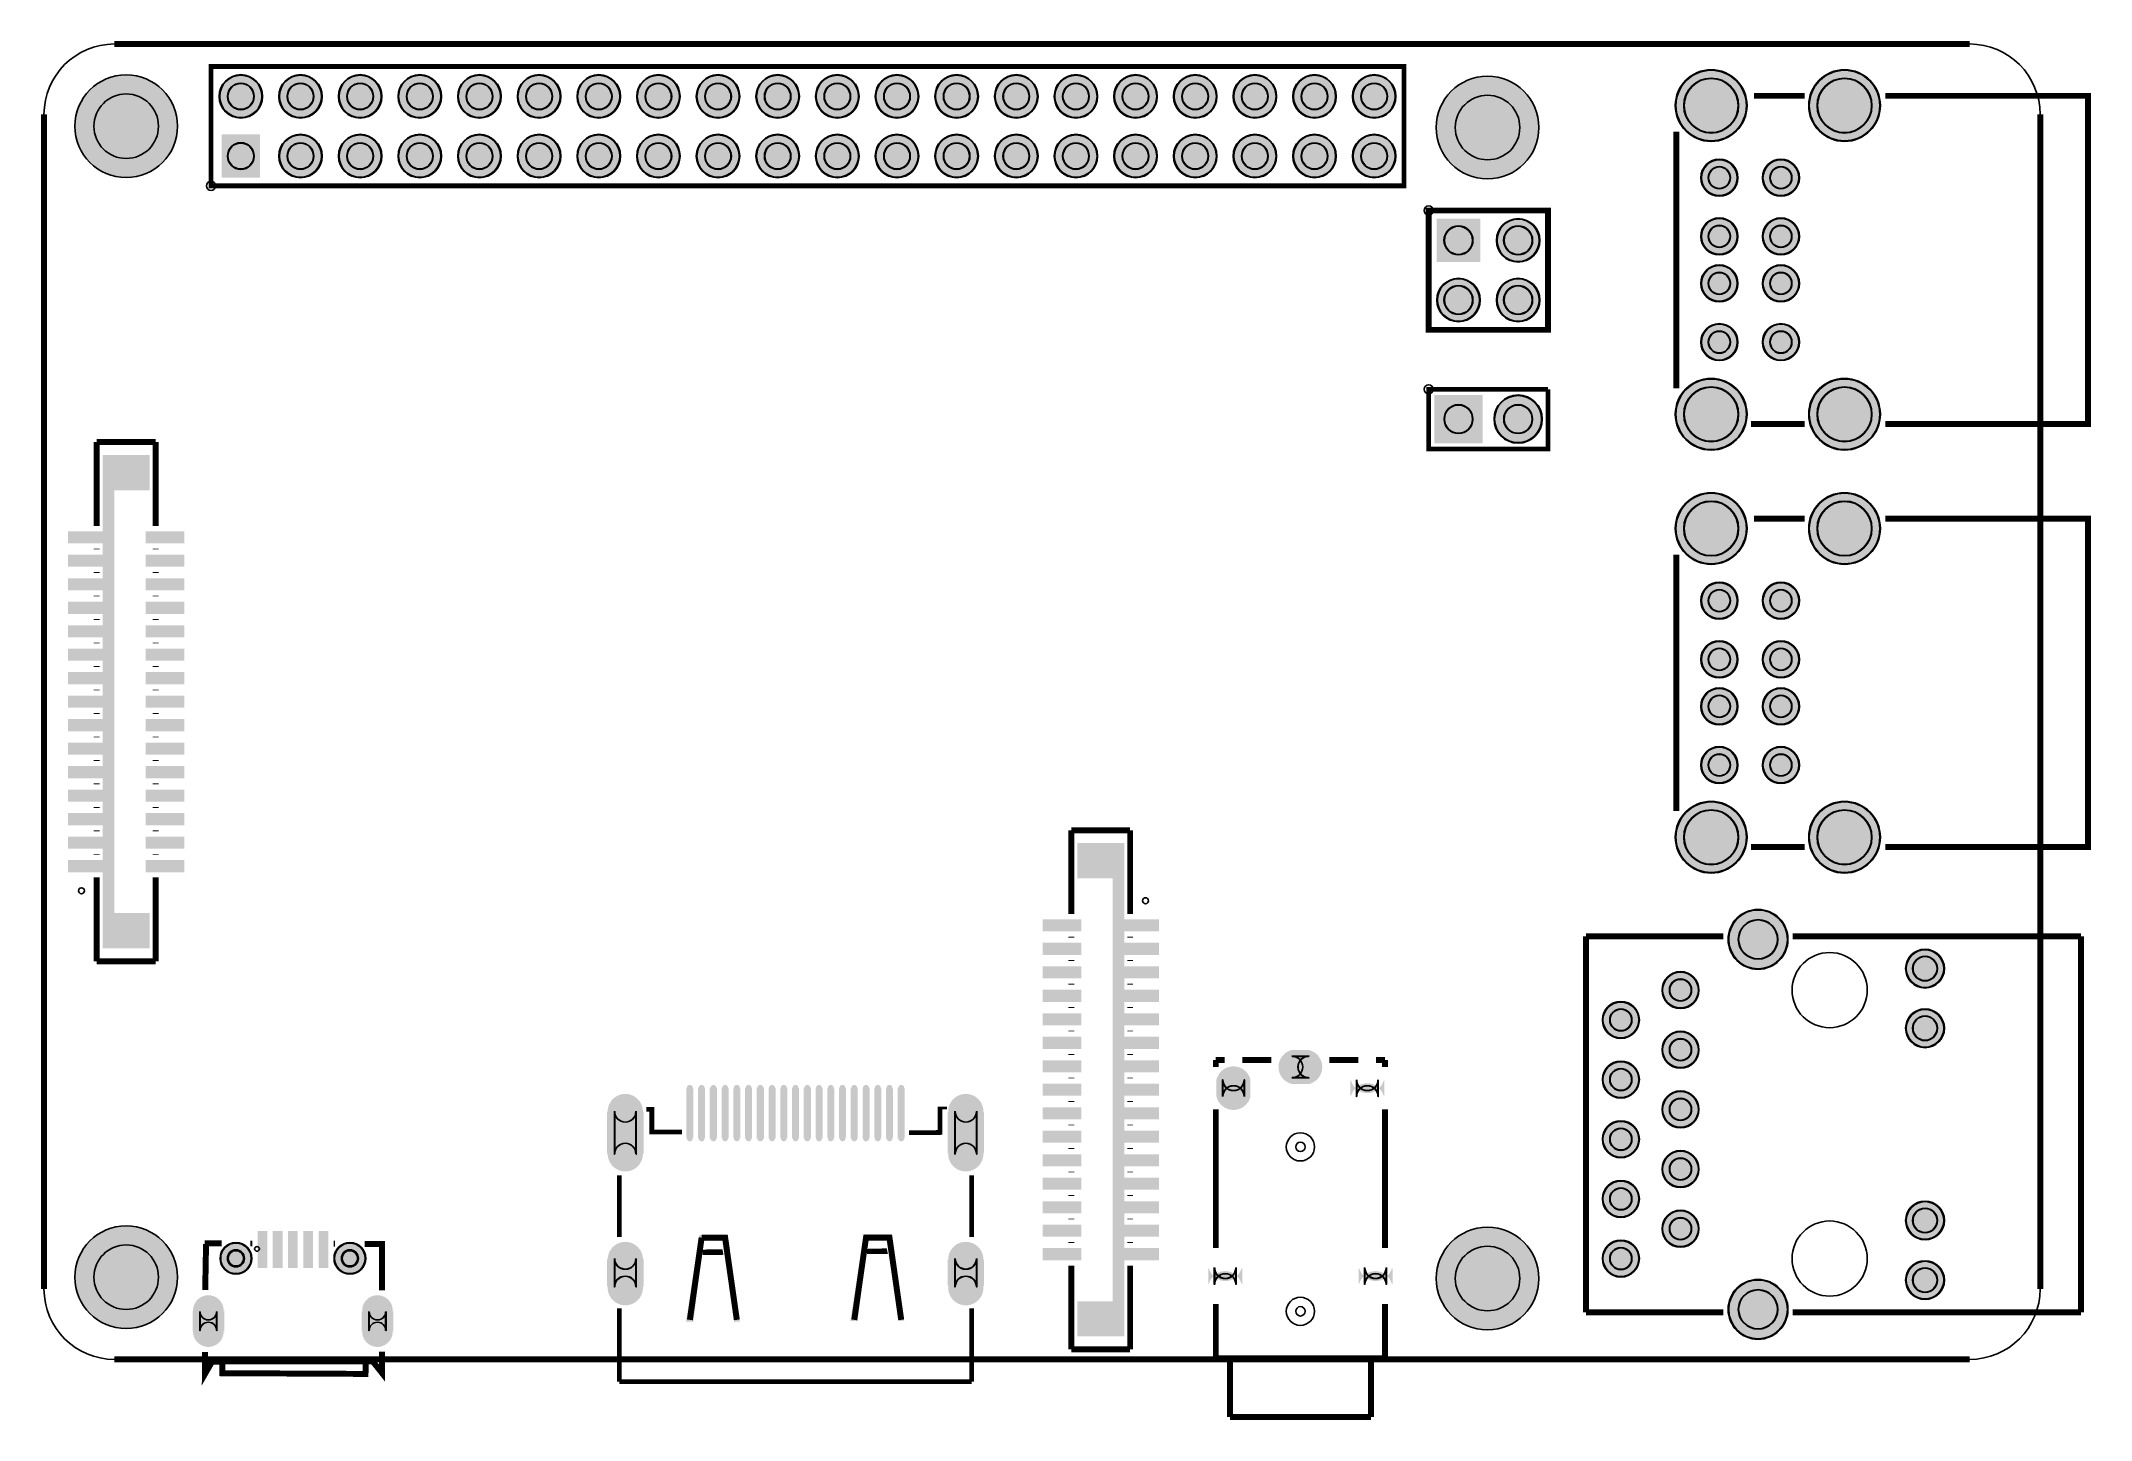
# Model space of a CAD drawing. Extents: x -5 to 3432, y -101 to 2210.
import ezdxf

# ---------------------------------------------------------------- set-up
doc = ezdxf.new("R2010")
doc.units = 9
for name, color, linetype, true_color in [('BoardOutLine', 7, 'Continuous', 0xff00ff), ('BottomSolderMaskLayer', 7, 'Continuous', 0xaa00ff), ('Document', 7, 'Continuous', 0xffffff), ('Multi-Layer', 7, 'Continuous', 0xc0c0c0), ('TopLayer', 7, 'Continuous', 0xff0000), ('TopPasteMaskLayer', 7, 'Continuous', 0x808080), ('TopSilkLayer', 7, 'Continuous', 0xffcc00), ('TopSolderMaskLayer', 7, 'Continuous', 0x800080)]:
    doc.layers.add(name, color=color, linetype=linetype, true_color=true_color)

msp = doc.modelspace()

# ---------------------------------------------------------------- hatches: boundary and pattern name
at = {"layer": 'BottomSolderMaskLayer'}
for points in [[(51.7, 2067.2, 1), (223.9, 2067.2, 1)], [(293.5, 2117.2, 1), (366.4, 2117.2, 1)], [(393.5, 2117.2, 1), (466.4, 2117.2, 1)], [(493.5, 2117.2, 1), (566.4, 2117.2, 1)], [(593.5, 2117.2, 1), (666.4, 2117.2, 1)], [(693.5, 2117.2, 1), (766.4, 2117.2, 1)], [(793.5, 2117.2, 1), (866.4, 2117.2, 1)], [(893.5, 2117.2, 1), (966.4, 2117.2, 1)], [(993.5, 2117.2, 1), (1066.4, 2117.2, 1)], [(1093.5, 2117.2, 1), (1166.4, 2117.2, 1)], [(1193.5, 2117.2, 1), (1266.4, 2117.2, 1)], [(1293.5, 2117.2, 1), (1366.4, 2117.2, 1)], [(1393.5, 2117.2, 1), (1466.4, 2117.2, 1)], [(1493.5, 2117.2, 1), (1566.4, 2117.2, 1)], [(1593.5, 2117.2, 1), (1666.4, 2117.2, 1)], [(1693.5, 2117.2, 1), (1766.4, 2117.2, 1)], [(1793.5, 2117.2, 1), (1866.4, 2117.2, 1)], [(1893.5, 2117.2, 1), (1966.4, 2117.2, 1)], [(1993.5, 2117.2, 1), (2066.4, 2117.2, 1)], [(2093.5, 2117.2, 1), (2166.4, 2117.2, 1)], [(2193.5, 2117.2, 1), (2266.4, 2117.2, 1)], [(2333.9, 2065, 1), (2506.1, 2065, 1)], [(2734.8, 2101.8, 1), (2854.9, 2101.8, 1)], [(2958.4, 2101.8, 1), (3078.5, 2101.8, 1)], [(298, 2053.6), (362, 2053.6), (362, 1980.8), (298, 1980.8)], [(393.5, 2017.2, 1), (466.4, 2017.2, 1)], [(493.5, 2017.2, 1), (566.4, 2017.2, 1)], [(593.5, 2017.2, 1), (666.4, 2017.2, 1)], [(693.5, 2017.2, 1), (766.4, 2017.2, 1)], [(793.5, 2017.2, 1), (866.4, 2017.2, 1)], [(893.5, 2017.2, 1), (966.4, 2017.2, 1)], [(993.5, 2017.2, 1), (1066.4, 2017.2, 1)], [(1093.5, 2017.2, 1), (1166.4, 2017.2, 1)], [(1193.5, 2017.2, 1), (1266.4, 2017.2, 1)], [(1293.5, 2017.2, 1), (1366.4, 2017.2, 1)], [(1393.5, 2017.2, 1), (1466.4, 2017.2, 1)], [(1493.5, 2017.2, 1), (1566.4, 2017.2, 1)], [(1593.5, 2017.2, 1), (1666.4, 2017.2, 1)], [(1693.5, 2017.2, 1), (1766.4, 2017.2, 1)], [(1793.5, 2017.2, 1), (1866.4, 2017.2, 1)], [(1893.5, 2017.2, 1), (1966.4, 2017.2, 1)], [(1993.5, 2017.2, 1), (2066.4, 2017.2, 1)], [(2093.5, 2017.2, 1), (2166.4, 2017.2, 1)], [(2193.5, 2017.2, 1), (2266.4, 2017.2, 1)], [(2777.6, 1980.9, 1), (2839.6, 1980.9, 1)], [(2880.8, 1980.9, 1), (2942.8, 1980.9, 1)], [(2407.7, 1912.3), (2407.7, 1839.5), (2334.8, 1839.5), (2334.8, 1912.3)], [(2434.8, 1875.9, 1), (2507.7, 1875.9, 1)], [(2777.6, 1882.5, 1), (2839.6, 1882.5, 1)], [(2880.8, 1882.5, 1), (2942.8, 1882.5, 1)], [(2777.6, 1803.7, 1), (2839.6, 1803.7, 1)], [(2880.8, 1803.7, 1), (2942.8, 1803.7, 1)], [(2334.8, 1775.9, 1), (2407.7, 1775.9, 1)], [(2434.8, 1775.9, 1), (2507.7, 1775.9, 1)], [(2777.6, 1705.3, 1), (2839.6, 1705.3, 1)], [(2880.8, 1705.3, 1), (2942.8, 1705.3, 1)], [(2330.9, 1616.7), (2411.6, 1616.7), (2411.6, 1535.9), (2330.9, 1535.9)], [(2430.9, 1576.3, 1), (2511.6, 1576.3, 1)], [(2734.8, 1584.4, 1), (2854.9, 1584.4, 1)], [(2958.4, 1584.4, 1), (3078.5, 1584.4, 1)], [(2734.8, 1392.9, 1), (2854.9, 1392.9, 1)], [(2958.4, 1392.9, 1), (3078.5, 1392.9, 1)], [(2777.6, 1272, 1), (2839.6, 1272, 1)], [(2880.8, 1272, 1), (2942.8, 1272, 1)], [(2777.6, 1173.6, 1), (2839.6, 1173.6, 1)], [(2880.8, 1173.6, 1), (2942.8, 1173.6, 1)], [(2777.6, 1094.8, 1), (2839.6, 1094.8, 1)], [(2880.8, 1094.8, 1), (2942.8, 1094.8, 1)], [(2777.6, 996.4, 1), (2839.6, 996.4, 1)], [(2880.8, 996.4, 1), (2942.8, 996.4, 1)], [(2734.8, 875.5, 1), (2854.9, 875.5, 1)], [(2958.4, 875.5, 1), (3078.5, 875.5, 1)], [(2823.3, 704.3, 1), (2923.7, 704.3, 1)], [(3120.9, 655.3, 1), (3185.9, 655.3, 1)], [(2712.5, 619.3, 1), (2774.5, 619.3, 1)], [(2612.5, 569.3, 1), (2674.5, 569.3, 1)], [(3120.9, 555.3, 1), (3185.9, 555.3, 1)], [(2712.5, 519.3, 1), (2774.5, 519.3, 1)], [(2092, 461.8, -0.785398), (2092, 518.9), (2120.5, 518.9, -0.785398), (2120.5, 461.8)], [(2022.6, 440.8, -0.785398), (1965.5, 440.8), (1965.5, 469.1, -0.785398), (2022.6, 469.1)], [(2612.5, 469.3, 1), (2674.5, 469.3, 1)], [(2247, 469.1, -0.785398), (2189.9, 469.1), (2189.9, 440.8, -0.785398), (2247, 440.8)], [(2712.5, 419.3, 1), (2774.5, 419.3, 1)], [(1005.1, 416.3, -0.785398), (944, 416.3), (944, 344.4, -0.785398), (1005.1, 344.4)], [(1575.9, 416.3, -0.785398), (1514.9, 416.3), (1514.9, 344.4, -0.785398), (1575.9, 344.4)], [(2612.5, 369.3, 1), (2674.5, 369.3, 1)], [(2712.5, 319.3, 1), (2774.5, 319.3, 1)], [(2612.5, 269.3, 1), (2674.5, 269.3, 1)], [(2712.5, 219.3, 1), (2774.5, 219.3, 1)], [(3120.9, 233.2, 1), (3185.9, 233.2, 1)], [(51.7, 138.1, 1), (223.9, 138.1, 1)], [(2333.9, 135.9, 1), (2506.1, 135.9, 1)], [(295.3, 169.7, 1), (348.4, 169.7, 1)], [(486.2, 169.7, 1), (539.4, 169.7, 1)], [(2612.5, 169.3, 1), (2674.5, 169.3, 1)], [(1005.1, 169.7, -0.785398), (944, 169.7), (944, 121.6, -0.785398), (1005.1, 121.6)], [(1575.9, 169.7, -0.785398), (1514.9, 169.7), (1514.9, 121.6, -0.785398), (1575.9, 121.6)], [(2008.8, 154.1, -0.785398), (1951.7, 154.1), (1951.7, 125.9, -0.785398), (2008.8, 125.9)], [(2260.8, 154.1, -0.785398), (2203.7, 154.1), (2203.7, 125.9, -0.785398), (2260.8, 125.9)], [(3120.9, 133.2, 1), (3185.9, 133.2, 1)], [(2823.3, 84.2, 1), (2923.7, 84.2, 1)], [(302.2, 82.7, -0.785398), (249, 82.7), (249, 46.4, -0.785398), (302.2, 46.4)], [(585.6, 82.7, -0.785398), (532.5, 82.7), (532.5, 46.4, -0.785398), (585.6, 46.4)]]:
    msp.add_hatch(color=256, dxfattribs=at).paths.add_polyline_path(points)
at = {"layer": 'Document'}
for points in [[(177.1, 728.6), (177.1, 689.2), (98.4, 689.2), (98.4, 1516), (177.1, 1516), (177.1, 1457), (118.1, 1457), (118.1, 748.3), (177.1, 748.3)], [(1732.3, 826.2), (1732.3, 865.6), (1811, 865.6), (1811, 38.8), (1732.3, 38.8), (1732.3, 97.9), (1791.3, 97.9), (1791.3, 806.6), (1732.3, 806.6)], [(1076.3, 63.4), (1088.5, 63.4), (1105.9, 198.6), (1137, 198.9), (1157.4, 63), (1166.6, 63.8), (1145.2, 208.9), (1098.5, 208.9)], [(1351.8, 64.9), (1364, 64.9), (1381.4, 200.1), (1412.5, 200.4), (1432.9, 64.5), (1442.1, 65.2), (1420.7, 210.4), (1374, 210.4)], [(1104.4, 184.1), (1137.4, 184.9), (1139.2, 175.6), (1104, 175.2)], [(1379.9, 185.6), (1412.9, 186.4), (1414.7, 177.1), (1379.5, 176.7)]]:
    msp.add_hatch(color=256, dxfattribs=at).paths.add_polyline_path(points)
at = {"layer": 'Multi-Layer'}
for points in [[(294.5, 2117.2, 1), (365.4, 2117.2, 1)], [(394.5, 2117.2, 1), (465.4, 2117.2, 1)], [(494.5, 2117.2, 1), (565.4, 2117.2, 1)], [(594.5, 2117.2, 1), (665.4, 2117.2, 1)], [(694.5, 2117.2, 1), (765.4, 2117.2, 1)], [(794.5, 2117.2, 1), (865.4, 2117.2, 1)], [(894.5, 2117.2, 1), (965.4, 2117.2, 1)], [(994.5, 2117.2, 1), (1065.4, 2117.2, 1)], [(1094.5, 2117.2, 1), (1165.4, 2117.2, 1)], [(1194.5, 2117.2, 1), (1265.4, 2117.2, 1)], [(1294.5, 2117.2, 1), (1365.4, 2117.2, 1)], [(1394.5, 2117.2, 1), (1465.4, 2117.2, 1)], [(1494.5, 2117.2, 1), (1565.4, 2117.2, 1)], [(1594.5, 2117.2, 1), (1665.4, 2117.2, 1)], [(1694.5, 2117.2, 1), (1765.4, 2117.2, 1)], [(1794.5, 2117.2, 1), (1865.4, 2117.2, 1)], [(1894.5, 2117.2, 1), (1965.4, 2117.2, 1)], [(1994.5, 2117.2, 1), (2065.4, 2117.2, 1)], [(2094.5, 2117.2, 1), (2165.4, 2117.2, 1)], [(2194.5, 2117.2, 1), (2265.4, 2117.2, 1)], [(2735.8, 2101.8, 1), (2853.9, 2101.8, 1)], [(2959.4, 2101.8, 1), (3077.5, 2101.8, 1)], [(299, 2052.6), (361, 2052.6), (361, 1981.8), (299, 1981.8)], [(394.5, 2017.2, 1), (465.4, 2017.2, 1)], [(494.5, 2017.2, 1), (565.4, 2017.2, 1)], [(594.5, 2017.2, 1), (665.4, 2017.2, 1)], [(694.5, 2017.2, 1), (765.4, 2017.2, 1)], [(794.5, 2017.2, 1), (865.4, 2017.2, 1)], [(894.5, 2017.2, 1), (965.4, 2017.2, 1)], [(994.5, 2017.2, 1), (1065.4, 2017.2, 1)], [(1094.5, 2017.2, 1), (1165.4, 2017.2, 1)], [(1194.5, 2017.2, 1), (1265.4, 2017.2, 1)], [(1294.5, 2017.2, 1), (1365.4, 2017.2, 1)], [(1394.5, 2017.2, 1), (1465.4, 2017.2, 1)], [(1494.5, 2017.2, 1), (1565.4, 2017.2, 1)], [(1594.5, 2017.2, 1), (1665.4, 2017.2, 1)], [(1694.5, 2017.2, 1), (1765.4, 2017.2, 1)], [(1794.5, 2017.2, 1), (1865.4, 2017.2, 1)], [(1894.5, 2017.2, 1), (1965.4, 2017.2, 1)], [(1994.5, 2017.2, 1), (2065.4, 2017.2, 1)], [(2094.5, 2017.2, 1), (2165.4, 2017.2, 1)], [(2194.5, 2017.2, 1), (2265.4, 2017.2, 1)], [(2778.6, 1980.9, 1), (2838.6, 1980.9, 1)], [(2881.8, 1980.9, 1), (2941.8, 1980.9, 1)], [(2406.7, 1911.3), (2406.7, 1840.5), (2335.8, 1840.5), (2335.8, 1911.3)], [(2435.8, 1875.9, 1), (2506.7, 1875.9, 1)], [(2778.6, 1882.5, 1), (2838.6, 1882.5, 1)], [(2881.8, 1882.5, 1), (2941.8, 1882.5, 1)], [(2778.6, 1803.7, 1), (2838.6, 1803.7, 1)], [(2881.8, 1803.7, 1), (2941.8, 1803.7, 1)], [(2335.8, 1775.9, 1), (2406.7, 1775.9, 1)], [(2435.8, 1775.9, 1), (2506.7, 1775.9, 1)], [(2778.6, 1705.3, 1), (2838.6, 1705.3, 1)], [(2881.8, 1705.3, 1), (2941.8, 1705.3, 1)], [(2331.9, 1615.7), (2410.6, 1615.7), (2410.6, 1536.9), (2331.9, 1536.9)], [(2431.9, 1576.3, 1), (2510.6, 1576.3, 1)], [(2735.8, 1584.4, 1), (2853.9, 1584.4, 1)], [(2959.4, 1584.4, 1), (3077.5, 1584.4, 1)], [(2735.8, 1392.9, 1), (2853.9, 1392.9, 1)], [(2959.4, 1392.9, 1), (3077.5, 1392.9, 1)], [(2778.6, 1272, 1), (2838.6, 1272, 1)], [(2881.8, 1272, 1), (2941.8, 1272, 1)], [(2778.6, 1173.6, 1), (2838.6, 1173.6, 1)], [(2881.8, 1173.6, 1), (2941.8, 1173.6, 1)], [(2778.6, 1094.8, 1), (2838.6, 1094.8, 1)], [(2881.8, 1094.8, 1), (2941.8, 1094.8, 1)], [(2778.6, 996.4, 1), (2838.6, 996.4, 1)], [(2881.8, 996.4, 1), (2941.8, 996.4, 1)], [(2735.8, 875.5, 1), (2853.9, 875.5, 1)], [(2959.4, 875.5, 1), (3077.5, 875.5, 1)], [(2824.3, 704.3, 1), (2922.7, 704.3, 1)], [(3121.9, 655.3, 1), (3184.9, 655.3, 1)], [(2713.5, 619.3, 1), (2773.5, 619.3, 1)], [(2613.5, 569.3, 1), (2673.5, 569.3, 1)], [(3121.9, 555.3, 1), (3184.9, 555.3, 1)], [(2092.5, 462.8, -0.785398), (2092.5, 517.9), (2120, 517.9, -0.785398), (2120, 462.8)], [(2713.5, 519.3, 1), (2773.5, 519.3, 1)], [(2021.6, 441.2, -0.785398), (1966.5, 441.2), (1966.5, 468.7, -0.785398), (2021.6, 468.7)], [(2613.5, 469.3, 1), (2673.5, 469.3, 1)], [(2246, 468.7, -0.785398), (2190.9, 468.7), (2190.9, 441.2, -0.785398), (2246, 441.2)], [(2713.5, 419.3, 1), (2773.5, 419.3, 1)], [(1004.1, 415.8, -0.785398), (945, 415.8), (945, 344.9, -0.785398), (1004.1, 344.9)], [(1574.9, 415.8, -0.785398), (1515.9, 415.8), (1515.9, 344.9, -0.785398), (1574.9, 344.9)], [(2613.5, 369.3, 1), (2673.5, 369.3, 1)], [(2713.5, 319.3, 1), (2773.5, 319.3, 1)], [(2613.5, 269.3, 1), (2673.5, 269.3, 1)], [(2713.5, 219.3, 1), (2773.5, 219.3, 1)], [(3121.9, 233.2, 1), (3184.9, 233.2, 1)], [(296.3, 169.7, 1), (347.4, 169.7, 1)], [(487.2, 169.7, 1), (538.4, 169.7, 1)], [(2613.5, 169.3, 1), (2673.5, 169.3, 1)], [(1004.1, 169.3, -0.785398), (945, 169.3), (945, 122.1, -0.785398), (1004.1, 122.1)], [(1574.9, 169.3, -0.785398), (1515.9, 169.3), (1515.9, 122.1, -0.785398), (1574.9, 122.1)], [(2007.8, 153.8, -0.785398), (1952.7, 153.8), (1952.7, 126.2, -0.785398), (2007.8, 126.2)], [(2259.8, 153.8, -0.785398), (2204.7, 153.8), (2204.7, 126.2, -0.785398), (2259.8, 126.2)], [(3121.9, 133.2, 1), (3184.9, 133.2, 1)], [(2824.3, 84.2, 1), (2922.7, 84.2, 1)], [(301.2, 82.3, -0.785398), (250, 82.3), (250, 46.8, -0.785398), (301.2, 46.8)], [(584.6, 82.3, -0.785398), (533.5, 82.3), (533.5, 46.8, -0.785398), (584.6, 46.8)]]:
    msp.add_hatch(color=256, dxfattribs=at).paths.add_polyline_path(points)
at = {"layer": 'TopLayer'}
for points in [[(43.3, 1368.4), (43.3, 1388.1), (102.3, 1388.1), (102.3, 1368.4)], [(173.2, 1368.4), (173.2, 1388.1), (232.2, 1388.1), (232.2, 1368.4)], [(43.3, 1329), (43.3, 1348.7), (102.3, 1348.7), (102.3, 1329)], [(173.2, 1329), (173.2, 1348.7), (232.2, 1348.7), (232.2, 1329)], [(43.3, 1289.6), (43.3, 1309.3), (102.3, 1309.3), (102.3, 1289.6)], [(173.2, 1289.6), (173.2, 1309.3), (232.2, 1309.3), (232.2, 1289.6)], [(43.3, 1250.3), (43.3, 1270), (102.3, 1270), (102.3, 1250.3)], [(173.2, 1250.3), (173.2, 1270), (232.2, 1270), (232.2, 1250.3)], [(43.3, 1210.9), (43.3, 1230.6), (102.3, 1230.6), (102.3, 1210.9)], [(173.2, 1210.9), (173.2, 1230.6), (232.2, 1230.6), (232.2, 1210.9)], [(43.3, 1171.5), (43.3, 1191.2), (102.3, 1191.2), (102.3, 1171.5)], [(173.2, 1171.5), (173.2, 1191.2), (232.2, 1191.2), (232.2, 1171.5)], [(43.3, 1132.2), (43.3, 1151.8), (102.3, 1151.8), (102.3, 1132.2)], [(173.2, 1132.2), (173.2, 1151.8), (232.2, 1151.8), (232.2, 1132.2)], [(43.3, 1092.8), (43.3, 1112.5), (102.3, 1112.5), (102.3, 1092.8)], [(173.2, 1092.8), (173.2, 1112.5), (232.2, 1112.5), (232.2, 1092.8)], [(43.3, 1053.4), (43.3, 1073.1), (102.3, 1073.1), (102.3, 1053.4)], [(173.2, 1053.4), (173.2, 1073.1), (232.2, 1073.1), (232.2, 1053.4)], [(43.3, 1014), (43.3, 1033.7), (102.3, 1033.7), (102.3, 1014)], [(173.2, 1014), (173.2, 1033.7), (232.2, 1033.7), (232.2, 1014)], [(43.3, 974.7), (43.3, 994.4), (102.3, 994.4), (102.3, 974.7)], [(173.2, 974.7), (173.2, 994.4), (232.2, 994.4), (232.2, 974.7)], [(43.3, 935.3), (43.3, 955), (102.3, 955), (102.3, 935.3)], [(173.2, 935.3), (173.2, 955), (232.2, 955), (232.2, 935.3)], [(43.3, 895.9), (43.3, 915.6), (102.3, 915.6), (102.3, 895.9)], [(173.2, 895.9), (173.2, 915.6), (232.2, 915.6), (232.2, 895.9)], [(43.3, 856.6), (43.3, 876.3), (102.3, 876.3), (102.3, 856.6)], [(173.2, 856.6), (173.2, 876.3), (232.2, 876.3), (232.2, 856.6)], [(43.3, 817.2), (43.3, 836.9), (102.3, 836.9), (102.3, 817.2)], [(173.2, 817.2), (173.2, 836.9), (232.2, 836.9), (232.2, 817.2)], [(1736.2, 737.7), (1736.2, 718), (1677.2, 718), (1677.2, 737.7)], [(1866.1, 737.7), (1866.1, 718), (1807.1, 718), (1807.1, 737.7)], [(1736.2, 698.3), (1736.2, 678.6), (1677.2, 678.6), (1677.2, 698.3)], [(1866.1, 698.3), (1866.1, 678.6), (1807.1, 678.6), (1807.1, 698.3)], [(1736.2, 658.9), (1736.2, 639.2), (1677.2, 639.2), (1677.2, 658.9)], [(1866.1, 658.9), (1866.1, 639.2), (1807.1, 639.2), (1807.1, 658.9)], [(1736.2, 619.5), (1736.2, 599.9), (1677.2, 599.9), (1677.2, 619.5)], [(1866.1, 619.5), (1866.1, 599.9), (1807.1, 599.9), (1807.1, 619.5)], [(1736.2, 580.2), (1736.2, 560.5), (1677.2, 560.5), (1677.2, 580.2)], [(1866.1, 580.2), (1866.1, 560.5), (1807.1, 560.5), (1807.1, 580.2)], [(1736.2, 540.8), (1736.2, 521.1), (1677.2, 521.1), (1677.2, 540.8)], [(1866.1, 540.8), (1866.1, 521.1), (1807.1, 521.1), (1807.1, 540.8)], [(1736.2, 501.4), (1736.2, 481.8), (1677.2, 481.8), (1677.2, 501.4)], [(1866.1, 501.4), (1866.1, 481.8), (1807.1, 481.8), (1807.1, 501.4)], [(1087.7, 455.4, -0.785398), (1077.8, 455.4), (1077.8, 370.8, -0.785398), (1087.7, 370.8)], [(1107.4, 455.4, -0.785398), (1097.5, 455.4), (1097.5, 370.8, -0.785398), (1107.4, 370.8)], [(1127.1, 455.4, -0.785398), (1117.2, 455.4), (1117.2, 370.8, -0.785398), (1127.1, 370.8)], [(1146.8, 455.4, -0.785398), (1136.9, 455.4), (1136.9, 370.8, -0.785398), (1146.8, 370.8)], [(1166.4, 455.4, -0.785398), (1156.6, 455.4), (1156.6, 370.8, -0.785398), (1166.4, 370.8)], [(1186.1, 455.4, -0.785398), (1176.3, 455.4), (1176.3, 370.8, -0.785398), (1186.1, 370.8)], [(1205.8, 455.4, -0.785398), (1196, 455.4), (1196, 370.8, -0.785398), (1205.8, 370.8)], [(1225.5, 455.4, -0.785398), (1215.7, 455.4), (1215.7, 370.8, -0.785398), (1225.5, 370.8)], [(1245.2, 455.4, -0.785398), (1235.4, 455.4), (1235.4, 370.8, -0.785398), (1245.2, 370.8)], [(1264.9, 455.4, -0.785398), (1255, 455.4), (1255, 370.8, -0.785398), (1264.9, 370.8)], [(1284.6, 455.4, -0.785398), (1274.7, 455.4), (1274.7, 370.8, -0.785398), (1284.6, 370.8)], [(1304.3, 455.4, -0.785398), (1294.4, 455.4), (1294.4, 370.8, -0.785398), (1304.3, 370.8)], [(1324, 455.4, -0.785398), (1314.1, 455.4), (1314.1, 370.8, -0.785398), (1324, 370.8)], [(1343.6, 455.4, -0.785398), (1333.8, 455.4), (1333.8, 370.8, -0.785398), (1343.6, 370.8)], [(1363.3, 455.4, -0.785398), (1353.5, 455.4), (1353.5, 370.8, -0.785398), (1363.3, 370.8)], [(1383, 455.4, -0.785398), (1373.2, 455.4), (1373.2, 370.8, -0.785398), (1383, 370.8)], [(1402.7, 455.4, -0.785398), (1392.9, 455.4), (1392.9, 370.8, -0.785398), (1402.7, 370.8)], [(1422.4, 455.4, -0.785398), (1412.6, 455.4), (1412.6, 370.8, -0.785398), (1422.4, 370.8)], [(1442.1, 455.4, -0.785398), (1432.2, 455.4), (1432.2, 370.8, -0.785398), (1442.1, 370.8)], [(1736.2, 462.1), (1736.2, 442.4), (1677.2, 442.4), (1677.2, 462.1)], [(1866.1, 462.1), (1866.1, 442.4), (1807.1, 442.4), (1807.1, 462.1)], [(1736.2, 422.7), (1736.2, 403), (1677.2, 403), (1677.2, 422.7)], [(1866.1, 422.7), (1866.1, 403), (1807.1, 403), (1807.1, 422.7)], [(1736.2, 383.3), (1736.2, 363.6), (1677.2, 363.6), (1677.2, 383.3)], [(1866.1, 383.3), (1866.1, 363.6), (1807.1, 363.6), (1807.1, 383.3)], [(1736.2, 344), (1736.2, 324.3), (1677.2, 324.3), (1677.2, 344)], [(1866.1, 344), (1866.1, 324.3), (1807.1, 324.3), (1807.1, 344)], [(1736.2, 304.6), (1736.2, 284.9), (1677.2, 284.9), (1677.2, 304.6)], [(1866.1, 304.6), (1866.1, 284.9), (1807.1, 284.9), (1807.1, 304.6)], [(1736.2, 265.2), (1736.2, 245.5), (1677.2, 245.5), (1677.2, 265.2)], [(1866.1, 265.2), (1866.1, 245.5), (1807.1, 245.5), (1807.1, 265.2)], [(374, 211.9), (374, 156.8), (358.3, 156.8), (358.3, 211.9)], [(399.6, 211.9), (399.6, 156.8), (383.9, 156.8), (383.9, 211.9)], [(425.2, 211.9), (425.2, 156.8), (409.4, 156.8), (409.4, 211.9)], [(450.8, 211.9), (450.8, 156.8), (435, 156.8), (435, 211.9)], [(476.4, 211.9), (476.4, 156.8), (460.6, 156.8), (460.6, 211.9)], [(1736.2, 225.8), (1736.2, 206.2), (1677.2, 206.2), (1677.2, 225.8)], [(1866.1, 225.8), (1866.1, 206.2), (1807.1, 206.2), (1807.1, 225.8)], [(1736.2, 186.5), (1736.2, 166.8), (1677.2, 166.8), (1677.2, 186.5)], [(1866.1, 186.5), (1866.1, 166.8), (1807.1, 166.8), (1807.1, 186.5)]]:
    msp.add_hatch(color=256, dxfattribs=at).paths.add_polyline_path(points)
at = {"layer": 'TopPasteMaskLayer'}
for points in [[(43.3, 1368.4), (43.3, 1388.1), (102.3, 1388.1), (102.3, 1368.4)], [(173.2, 1368.4), (173.2, 1388.1), (232.2, 1388.1), (232.2, 1368.4)], [(43.3, 1329), (43.3, 1348.7), (102.3, 1348.7), (102.3, 1329)], [(173.2, 1329), (173.2, 1348.7), (232.2, 1348.7), (232.2, 1329)], [(43.3, 1289.6), (43.3, 1309.3), (102.3, 1309.3), (102.3, 1289.6)], [(173.2, 1289.6), (173.2, 1309.3), (232.2, 1309.3), (232.2, 1289.6)], [(43.3, 1250.3), (43.3, 1270), (102.3, 1270), (102.3, 1250.3)], [(173.2, 1250.3), (173.2, 1270), (232.2, 1270), (232.2, 1250.3)], [(43.3, 1210.9), (43.3, 1230.6), (102.3, 1230.6), (102.3, 1210.9)], [(173.2, 1210.9), (173.2, 1230.6), (232.2, 1230.6), (232.2, 1210.9)], [(43.3, 1171.5), (43.3, 1191.2), (102.3, 1191.2), (102.3, 1171.5)], [(173.2, 1171.5), (173.2, 1191.2), (232.2, 1191.2), (232.2, 1171.5)], [(43.3, 1132.2), (43.3, 1151.8), (102.3, 1151.8), (102.3, 1132.2)], [(173.2, 1132.2), (173.2, 1151.8), (232.2, 1151.8), (232.2, 1132.2)], [(43.3, 1092.8), (43.3, 1112.5), (102.3, 1112.5), (102.3, 1092.8)], [(173.2, 1092.8), (173.2, 1112.5), (232.2, 1112.5), (232.2, 1092.8)], [(43.3, 1053.4), (43.3, 1073.1), (102.3, 1073.1), (102.3, 1053.4)], [(173.2, 1053.4), (173.2, 1073.1), (232.2, 1073.1), (232.2, 1053.4)], [(43.3, 1014), (43.3, 1033.7), (102.3, 1033.7), (102.3, 1014)], [(173.2, 1014), (173.2, 1033.7), (232.2, 1033.7), (232.2, 1014)], [(43.3, 974.7), (43.3, 994.4), (102.3, 994.4), (102.3, 974.7)], [(173.2, 974.7), (173.2, 994.4), (232.2, 994.4), (232.2, 974.7)], [(43.3, 935.3), (43.3, 955), (102.3, 955), (102.3, 935.3)], [(173.2, 935.3), (173.2, 955), (232.2, 955), (232.2, 935.3)], [(43.3, 895.9), (43.3, 915.6), (102.3, 915.6), (102.3, 895.9)], [(173.2, 895.9), (173.2, 915.6), (232.2, 915.6), (232.2, 895.9)], [(43.3, 856.6), (43.3, 876.3), (102.3, 876.3), (102.3, 856.6)], [(173.2, 856.6), (173.2, 876.3), (232.2, 876.3), (232.2, 856.6)], [(43.3, 817.2), (43.3, 836.9), (102.3, 836.9), (102.3, 817.2)], [(173.2, 817.2), (173.2, 836.9), (232.2, 836.9), (232.2, 817.2)], [(1736.2, 737.7), (1736.2, 718), (1677.2, 718), (1677.2, 737.7)], [(1866.1, 737.7), (1866.1, 718), (1807.1, 718), (1807.1, 737.7)], [(1736.2, 698.3), (1736.2, 678.6), (1677.2, 678.6), (1677.2, 698.3)], [(1866.1, 698.3), (1866.1, 678.6), (1807.1, 678.6), (1807.1, 698.3)], [(1736.2, 658.9), (1736.2, 639.2), (1677.2, 639.2), (1677.2, 658.9)], [(1866.1, 658.9), (1866.1, 639.2), (1807.1, 639.2), (1807.1, 658.9)], [(1736.2, 619.5), (1736.2, 599.9), (1677.2, 599.9), (1677.2, 619.5)], [(1866.1, 619.5), (1866.1, 599.9), (1807.1, 599.9), (1807.1, 619.5)], [(1736.2, 580.2), (1736.2, 560.5), (1677.2, 560.5), (1677.2, 580.2)], [(1866.1, 580.2), (1866.1, 560.5), (1807.1, 560.5), (1807.1, 580.2)], [(1736.2, 540.8), (1736.2, 521.1), (1677.2, 521.1), (1677.2, 540.8)], [(1866.1, 540.8), (1866.1, 521.1), (1807.1, 521.1), (1807.1, 540.8)], [(1736.2, 501.4), (1736.2, 481.8), (1677.2, 481.8), (1677.2, 501.4)], [(1866.1, 501.4), (1866.1, 481.8), (1807.1, 481.8), (1807.1, 501.4)], [(1077.8, 455.4), (1077.9, 456.1), (1078, 456.7), (1078.2, 457.3), (1078.5, 457.9), (1078.9, 458.4), (1079.3, 458.9), (1079.8, 459.3), (1080.3, 459.7), (1080.9, 460), (1081.5, 460.2), (1082.1, 460.3), (1082.8, 460.3), (1083.4, 460.3), (1084, 460.2), (1084.6, 460), (1085.2, 459.7), (1085.8, 459.3), (1086.2, 458.9), (1086.7, 458.4), (1087, 457.9), (1087.3, 457.3), (1087.5, 456.7), (1087.6, 456.1), (1087.7, 455.4), (1087.7, 370.8), (1087.6, 370.1), (1087.5, 369.5), (1087.3, 368.9), (1087, 368.3), (1086.7, 367.8), (1086.2, 367.3), (1085.8, 366.9), (1085.2, 366.5), (1084.6, 366.2), (1084, 366), (1083.4, 365.9), (1082.8, 365.9), (1082.1, 365.9), (1081.5, 366), (1080.9, 366.2), (1080.3, 366.5), (1079.8, 366.9), (1079.3, 367.3), (1078.9, 367.8), (1078.5, 368.3), (1078.2, 368.9), (1078, 369.5), (1077.9, 370.1), (1077.8, 370.8)], [(1097.5, 455.4), (1097.6, 456.1), (1097.7, 456.7), (1097.9, 457.3), (1098.2, 457.9), (1098.6, 458.4), (1099, 458.9), (1099.5, 459.3), (1100, 459.7), (1100.6, 460), (1101.2, 460.2), (1101.8, 460.3), (1102.5, 460.3), (1103.1, 460.3), (1103.7, 460.2), (1104.3, 460), (1104.9, 459.7), (1105.5, 459.3), (1105.9, 458.9), (1106.4, 458.4), (1106.7, 457.9), (1107, 457.3), (1107.2, 456.7), (1107.3, 456.1), (1107.4, 455.4), (1107.4, 370.8), (1107.3, 370.1), (1107.2, 369.5), (1107, 368.9), (1106.7, 368.3), (1106.4, 367.8), (1105.9, 367.3), (1105.5, 366.9), (1104.9, 366.5), (1104.3, 366.2), (1103.7, 366), (1103.1, 365.9), (1102.5, 365.9), (1101.8, 365.9), (1101.2, 366), (1100.6, 366.2), (1100, 366.5), (1099.5, 366.9), (1099, 367.3), (1098.6, 367.8), (1098.2, 368.3), (1097.9, 368.9), (1097.7, 369.5), (1097.6, 370.1), (1097.5, 370.8)], [(1117.2, 455.4), (1117.3, 456.1), (1117.4, 456.7), (1117.6, 457.3), (1117.9, 457.9), (1118.2, 458.4), (1118.7, 458.9), (1119.1, 459.3), (1119.7, 459.7), (1120.3, 460), (1120.9, 460.2), (1121.5, 460.3), (1122.1, 460.3), (1122.8, 460.3), (1123.4, 460.2), (1124, 460), (1124.6, 459.7), (1125.1, 459.3), (1125.6, 458.9), (1126, 458.4), (1126.4, 457.9), (1126.7, 457.3), (1126.9, 456.7), (1127, 456.1), (1127.1, 455.4), (1127.1, 370.8), (1127, 370.1), (1126.9, 369.5), (1126.7, 368.9), (1126.4, 368.3), (1126, 367.8), (1125.6, 367.3), (1125.1, 366.9), (1124.6, 366.5), (1124, 366.2), (1123.4, 366), (1122.8, 365.9), (1122.1, 365.9), (1121.5, 365.9), (1120.9, 366), (1120.3, 366.2), (1119.7, 366.5), (1119.1, 366.9), (1118.7, 367.3), (1118.2, 367.8), (1117.9, 368.3), (1117.6, 368.9), (1117.4, 369.5), (1117.3, 370.1), (1117.2, 370.8)], [(1136.9, 455.4), (1137, 456.1), (1137.1, 456.7), (1137.3, 457.3), (1137.6, 457.9), (1137.9, 458.4), (1138.4, 458.9), (1138.8, 459.3), (1139.4, 459.7), (1140, 460), (1140.6, 460.2), (1141.2, 460.3), (1141.8, 460.3), (1142.5, 460.3), (1143.1, 460.2), (1143.7, 460), (1144.3, 459.7), (1144.8, 459.3), (1145.3, 458.9), (1145.7, 458.4), (1146.1, 457.9), (1146.4, 457.3), (1146.6, 456.7), (1146.7, 456.1), (1146.8, 455.4), (1146.8, 370.8), (1146.7, 370.1), (1146.6, 369.5), (1146.4, 368.9), (1146.1, 368.3), (1145.7, 367.8), (1145.3, 367.3), (1144.8, 366.9), (1144.3, 366.5), (1143.7, 366.2), (1143.1, 366), (1142.5, 365.9), (1141.8, 365.9), (1141.2, 365.9), (1140.6, 366), (1140, 366.2), (1139.4, 366.5), (1138.8, 366.9), (1138.4, 367.3), (1137.9, 367.8), (1137.6, 368.3), (1137.3, 368.9), (1137.1, 369.5), (1137, 370.1), (1136.9, 370.8)], [(1156.6, 455.4), (1156.6, 456.1), (1156.8, 456.7), (1157, 457.3), (1157.3, 457.9), (1157.6, 458.4), (1158, 458.9), (1158.5, 459.3), (1159.1, 459.7), (1159.6, 460), (1160.3, 460.2), (1160.9, 460.3), (1161.5, 460.3), (1162.2, 460.3), (1162.8, 460.2), (1163.4, 460), (1164, 459.7), (1164.5, 459.3), (1165, 458.9), (1165.4, 458.4), (1165.8, 457.9), (1166.1, 457.3), (1166.3, 456.7), (1166.4, 456.1), (1166.4, 455.4), (1166.4, 370.8), (1166.4, 370.1), (1166.3, 369.5), (1166.1, 368.9), (1165.8, 368.3), (1165.4, 367.8), (1165, 367.3), (1164.5, 366.9), (1164, 366.5), (1163.4, 366.2), (1162.8, 366), (1162.2, 365.9), (1161.5, 365.9), (1160.9, 365.9), (1160.3, 366), (1159.6, 366.2), (1159.1, 366.5), (1158.5, 366.9), (1158, 367.3), (1157.6, 367.8), (1157.3, 368.3), (1157, 368.9), (1156.8, 369.5), (1156.6, 370.1), (1156.6, 370.8)], [(1176.3, 455.4), (1176.3, 456.1), (1176.5, 456.7), (1176.7, 457.3), (1176.9, 457.9), (1177.3, 458.4), (1177.7, 458.9), (1178.2, 459.3), (1178.8, 459.7), (1179.3, 460), (1179.9, 460.2), (1180.6, 460.3), (1181.2, 460.3), (1181.9, 460.3), (1182.5, 460.2), (1183.1, 460), (1183.7, 459.7), (1184.2, 459.3), (1184.7, 458.9), (1185.1, 458.4), (1185.5, 457.9), (1185.8, 457.3), (1186, 456.7), (1186.1, 456.1), (1186.1, 455.4), (1186.1, 370.8), (1186.1, 370.1), (1186, 369.5), (1185.8, 368.9), (1185.5, 368.3), (1185.1, 367.8), (1184.7, 367.3), (1184.2, 366.9), (1183.7, 366.5), (1183.1, 366.2), (1182.5, 366), (1181.9, 365.9), (1181.2, 365.9), (1180.6, 365.9), (1179.9, 366), (1179.3, 366.2), (1178.8, 366.5), (1178.2, 366.9), (1177.7, 367.3), (1177.3, 367.8), (1176.9, 368.3), (1176.7, 368.9), (1176.5, 369.5), (1176.3, 370.1), (1176.3, 370.8)], [(1196, 455.4), (1196, 456.1), (1196.1, 456.7), (1196.4, 457.3), (1196.6, 457.9), (1197, 458.4), (1197.4, 458.9), (1197.9, 459.3), (1198.4, 459.7), (1199, 460), (1199.6, 460.2), (1200.3, 460.3), (1200.9, 460.3), (1201.5, 460.3), (1202.2, 460.2), (1202.8, 460), (1203.4, 459.7), (1203.9, 459.3), (1204.4, 458.9), (1204.8, 458.4), (1205.2, 457.9), (1205.4, 457.3), (1205.7, 456.7), (1205.8, 456.1), (1205.8, 455.4), (1205.8, 370.8), (1205.8, 370.1), (1205.7, 369.5), (1205.4, 368.9), (1205.2, 368.3), (1204.8, 367.8), (1204.4, 367.3), (1203.9, 366.9), (1203.4, 366.5), (1202.8, 366.2), (1202.2, 366), (1201.5, 365.9), (1200.9, 365.9), (1200.3, 365.9), (1199.6, 366), (1199, 366.2), (1198.4, 366.5), (1197.9, 366.9), (1197.4, 367.3), (1197, 367.8), (1196.6, 368.3), (1196.4, 368.9), (1196.1, 369.5), (1196, 370.1), (1196, 370.8)], [(1215.7, 455.4), (1215.7, 456.1), (1215.8, 456.7), (1216.1, 457.3), (1216.3, 457.9), (1216.7, 458.4), (1217.1, 458.9), (1217.6, 459.3), (1218.1, 459.6), (1218.7, 459.9), (1219.3, 460.1), (1220, 460.2), (1220.6, 460.3), (1221.2, 460.2), (1221.9, 460.1), (1222.5, 459.9), (1223, 459.6), (1223.6, 459.3), (1224, 458.9), (1224.5, 458.4), (1224.8, 457.9), (1225.1, 457.3), (1225.3, 456.7), (1225.5, 456.1), (1225.5, 455.4), (1225.5, 370.8), (1225.5, 370.1), (1225.3, 369.5), (1225.1, 368.9), (1224.8, 368.3), (1224.5, 367.8), (1224, 367.3), (1223.6, 366.9), (1223, 366.6), (1222.5, 366.3), (1221.9, 366.1), (1221.2, 366), (1220.6, 365.9), (1220, 366), (1219.3, 366.1), (1218.7, 366.3), (1218.1, 366.6), (1217.6, 366.9), (1217.1, 367.3), (1216.7, 367.8), (1216.3, 368.3), (1216.1, 368.9), (1215.8, 369.5), (1215.7, 370.1), (1215.7, 370.8)], [(1235.4, 455.4), (1235.4, 456.1), (1235.5, 456.7), (1235.8, 457.3), (1236, 457.9), (1236.4, 458.4), (1236.8, 458.9), (1237.3, 459.3), (1237.8, 459.6), (1238.4, 459.9), (1239, 460.1), (1239.6, 460.2), (1240.3, 460.3), (1240.9, 460.2), (1241.5, 460.1), (1242.1, 459.9), (1242.7, 459.6), (1243.3, 459.3), (1243.7, 458.9), (1244.2, 458.4), (1244.5, 457.9), (1244.8, 457.3), (1245, 456.7), (1245.1, 456.1), (1245.2, 455.4), (1245.2, 370.8), (1245.1, 370.1), (1245, 369.5), (1244.8, 368.9), (1244.5, 368.3), (1244.2, 367.8), (1243.7, 367.3), (1243.3, 366.9), (1242.7, 366.6), (1242.1, 366.3), (1241.5, 366.1), (1240.9, 366), (1240.3, 365.9), (1239.6, 366), (1239, 366.1), (1238.4, 366.3), (1237.8, 366.6), (1237.3, 366.9), (1236.8, 367.3), (1236.4, 367.8), (1236, 368.3), (1235.8, 368.9), (1235.5, 369.5), (1235.4, 370.1), (1235.4, 370.8)], [(1255, 455.4), (1255.1, 456.1), (1255.2, 456.7), (1255.4, 457.3), (1255.7, 457.9), (1256.1, 458.4), (1256.5, 458.9), (1257, 459.3), (1257.5, 459.7), (1258.1, 460), (1258.7, 460.2), (1259.3, 460.3), (1260, 460.3), (1260.6, 460.3), (1261.2, 460.2), (1261.9, 460), (1262.4, 459.7), (1263, 459.3), (1263.4, 458.9), (1263.9, 458.4), (1264.2, 457.9), (1264.5, 457.3), (1264.7, 456.7), (1264.8, 456.1), (1264.9, 455.4), (1264.9, 370.8), (1264.8, 370.1), (1264.7, 369.5), (1264.5, 368.9), (1264.2, 368.3), (1263.9, 367.8), (1263.4, 367.3), (1263, 366.9), (1262.4, 366.5), (1261.9, 366.2), (1261.2, 366), (1260.6, 365.9), (1260, 365.9), (1259.3, 365.9), (1258.7, 366), (1258.1, 366.2), (1257.5, 366.5), (1257, 366.9), (1256.5, 367.3), (1256.1, 367.8), (1255.7, 368.3), (1255.4, 368.9), (1255.2, 369.5), (1255.1, 370.1), (1255, 370.8)], [(1274.7, 455.4), (1274.8, 456.1), (1274.9, 456.7), (1275.1, 457.3), (1275.4, 457.9), (1275.8, 458.4), (1276.2, 458.9), (1276.7, 459.3), (1277.2, 459.7), (1277.8, 460), (1278.4, 460.2), (1279, 460.3), (1279.7, 460.3), (1280.3, 460.3), (1280.9, 460.2), (1281.5, 460), (1282.1, 459.7), (1282.7, 459.3), (1283.1, 458.9), (1283.6, 458.4), (1283.9, 457.9), (1284.2, 457.3), (1284.4, 456.7), (1284.5, 456.1), (1284.6, 455.4), (1284.6, 370.8), (1284.5, 370.1), (1284.4, 369.5), (1284.2, 368.9), (1283.9, 368.3), (1283.6, 367.8), (1283.1, 367.3), (1282.7, 366.9), (1282.1, 366.5), (1281.5, 366.2), (1280.9, 366), (1280.3, 365.9), (1279.7, 365.9), (1279, 365.9), (1278.4, 366), (1277.8, 366.2), (1277.2, 366.5), (1276.7, 366.9), (1276.2, 367.3), (1275.8, 367.8), (1275.4, 368.3), (1275.1, 368.9), (1274.9, 369.5), (1274.8, 370.1), (1274.7, 370.8)], [(1294.4, 455.4), (1294.5, 456.1), (1294.6, 456.7), (1294.8, 457.3), (1295.1, 457.9), (1295.4, 458.4), (1295.9, 458.9), (1296.3, 459.3), (1296.9, 459.7), (1297.5, 460), (1298.1, 460.2), (1298.7, 460.3), (1299.3, 460.3), (1300, 460.3), (1300.6, 460.2), (1301.2, 460), (1301.8, 459.7), (1302.3, 459.3), (1302.8, 458.9), (1303.3, 458.4), (1303.6, 457.9), (1303.9, 457.3), (1304.1, 456.7), (1304.2, 456.1), (1304.3, 455.4), (1304.3, 370.8), (1304.2, 370.1), (1304.1, 369.5), (1303.9, 368.9), (1303.6, 368.3), (1303.3, 367.8), (1302.8, 367.3), (1302.3, 366.9), (1301.8, 366.5), (1301.2, 366.2), (1300.6, 366), (1300, 365.9), (1299.3, 365.9), (1298.7, 365.9), (1298.1, 366), (1297.5, 366.2), (1296.9, 366.5), (1296.3, 366.9), (1295.9, 367.3), (1295.4, 367.8), (1295.1, 368.3), (1294.8, 368.9), (1294.6, 369.5), (1294.5, 370.1), (1294.4, 370.8)], [(1314.1, 455.4), (1314.2, 456.1), (1314.3, 456.7), (1314.5, 457.3), (1314.8, 457.9), (1315.1, 458.4), (1315.6, 458.9), (1316, 459.3), (1316.6, 459.7), (1317.2, 460), (1317.8, 460.2), (1318.4, 460.3), (1319, 460.3), (1319.7, 460.3), (1320.3, 460.2), (1320.9, 460), (1321.5, 459.7), (1322, 459.3), (1322.5, 458.9), (1322.9, 458.4), (1323.3, 457.9), (1323.6, 457.3), (1323.8, 456.7), (1323.9, 456.1), (1324, 455.4), (1324, 370.8), (1323.9, 370.1), (1323.8, 369.5), (1323.6, 368.9), (1323.3, 368.3), (1322.9, 367.8), (1322.5, 367.3), (1322, 366.9), (1321.5, 366.5), (1320.9, 366.2), (1320.3, 366), (1319.7, 365.9), (1319, 365.9), (1318.4, 365.9), (1317.8, 366), (1317.2, 366.2), (1316.6, 366.5), (1316, 366.9), (1315.6, 367.3), (1315.1, 367.8), (1314.8, 368.3), (1314.5, 368.9), (1314.3, 369.5), (1314.2, 370.1), (1314.1, 370.8)], [(1333.8, 455.4), (1333.8, 456.1), (1334, 456.7), (1334.2, 457.3), (1334.5, 457.9), (1334.8, 458.4), (1335.2, 458.9), (1335.7, 459.3), (1336.3, 459.7), (1336.8, 460), (1337.4, 460.2), (1338.1, 460.3), (1338.7, 460.3), (1339.4, 460.3), (1340, 460.2), (1340.6, 460), (1341.2, 459.7), (1341.7, 459.3), (1342.2, 458.9), (1342.6, 458.4), (1343, 457.9), (1343.3, 457.3), (1343.5, 456.7), (1343.6, 456.1), (1343.6, 455.4), (1343.6, 370.8), (1343.6, 370.1), (1343.5, 369.5), (1343.3, 368.9), (1343, 368.3), (1342.6, 367.8), (1342.2, 367.3), (1341.7, 366.9), (1341.2, 366.5), (1340.6, 366.2), (1340, 366), (1339.4, 365.9), (1338.7, 365.9), (1338.1, 365.9), (1337.4, 366), (1336.8, 366.2), (1336.3, 366.5), (1335.7, 366.9), (1335.2, 367.3), (1334.8, 367.8), (1334.5, 368.3), (1334.2, 368.9), (1334, 369.5), (1333.8, 370.1), (1333.8, 370.8)], [(1353.5, 455.4), (1353.5, 456.1), (1353.7, 456.7), (1353.9, 457.3), (1354.1, 457.9), (1354.5, 458.4), (1354.9, 458.9), (1355.4, 459.3), (1355.9, 459.7), (1356.5, 460), (1357.1, 460.2), (1357.8, 460.3), (1358.4, 460.3), (1359.1, 460.3), (1359.7, 460.2), (1360.3, 460), (1360.9, 459.7), (1361.4, 459.3), (1361.9, 458.9), (1362.3, 458.4), (1362.7, 457.9), (1363, 457.3), (1363.2, 456.7), (1363.3, 456.1), (1363.3, 455.4), (1363.3, 370.8), (1363.3, 370.1), (1363.2, 369.5), (1363, 368.9), (1362.7, 368.3), (1362.3, 367.8), (1361.9, 367.3), (1361.4, 366.9), (1360.9, 366.5), (1360.3, 366.2), (1359.7, 366), (1359.1, 365.9), (1358.4, 365.9), (1357.8, 365.9), (1357.1, 366), (1356.5, 366.2), (1355.9, 366.5), (1355.4, 366.9), (1354.9, 367.3), (1354.5, 367.8), (1354.1, 368.3), (1353.9, 368.9), (1353.7, 369.5), (1353.5, 370.1), (1353.5, 370.8)], [(1373.2, 455.4), (1373.2, 456.1), (1373.3, 456.7), (1373.6, 457.3), (1373.8, 457.9), (1374.2, 458.4), (1374.6, 458.9), (1375.1, 459.3), (1375.6, 459.7), (1376.2, 460), (1376.8, 460.2), (1377.5, 460.3), (1378.1, 460.3), (1378.7, 460.3), (1379.4, 460.2), (1380, 460), (1380.6, 459.7), (1381.1, 459.3), (1381.6, 458.9), (1382, 458.4), (1382.4, 457.9), (1382.6, 457.3), (1382.9, 456.7), (1383, 456.1), (1383, 455.4), (1383, 370.8), (1383, 370.1), (1382.9, 369.5), (1382.6, 368.9), (1382.4, 368.3), (1382, 367.8), (1381.6, 367.3), (1381.1, 366.9), (1380.6, 366.5), (1380, 366.2), (1379.4, 366), (1378.7, 365.9), (1378.1, 365.9), (1377.5, 365.9), (1376.8, 366), (1376.2, 366.2), (1375.6, 366.5), (1375.1, 366.9), (1374.6, 367.3), (1374.2, 367.8), (1373.8, 368.3), (1373.6, 368.9), (1373.3, 369.5), (1373.2, 370.1), (1373.2, 370.8)], [(1392.9, 455.4), (1392.9, 456.1), (1393, 456.7), (1393.2, 457.3), (1393.5, 457.9), (1393.9, 458.4), (1394.3, 458.9), (1394.8, 459.3), (1395.3, 459.7), (1395.9, 460), (1396.5, 460.2), (1397.1, 460.3), (1397.8, 460.3), (1398.4, 460.3), (1399.1, 460.2), (1399.7, 460), (1400.2, 459.7), (1400.8, 459.3), (1401.3, 458.9), (1401.7, 458.4), (1402.1, 457.9), (1402.3, 457.3), (1402.5, 456.7), (1402.7, 456.1), (1402.7, 455.4), (1402.7, 370.8), (1402.7, 370.1), (1402.5, 369.5), (1402.3, 368.9), (1402.1, 368.3), (1401.7, 367.8), (1401.3, 367.3), (1400.8, 366.9), (1400.2, 366.5), (1399.7, 366.2), (1399.1, 366), (1398.4, 365.9), (1397.8, 365.9), (1397.1, 365.9), (1396.5, 366), (1395.9, 366.2), (1395.3, 366.5), (1394.8, 366.9), (1394.3, 367.3), (1393.9, 367.8), (1393.5, 368.3), (1393.2, 368.9), (1393, 369.5), (1392.9, 370.1), (1392.9, 370.8)], [(1412.6, 455.4), (1412.6, 456.1), (1412.7, 456.7), (1412.9, 457.3), (1413.2, 457.9), (1413.6, 458.4), (1414, 458.9), (1414.5, 459.3), (1415, 459.7), (1415.6, 460), (1416.2, 460.2), (1416.8, 460.3), (1417.5, 460.3), (1418.1, 460.3), (1418.8, 460.2), (1419.4, 460), (1419.9, 459.7), (1420.5, 459.3), (1421, 458.9), (1421.4, 458.4), (1421.7, 457.9), (1422, 457.3), (1422.2, 456.7), (1422.4, 456.1), (1422.4, 455.4), (1422.4, 370.8), (1422.4, 370.1), (1422.2, 369.5), (1422, 368.9), (1421.7, 368.3), (1421.4, 367.8), (1421, 367.3), (1420.5, 366.9), (1419.9, 366.5), (1419.4, 366.2), (1418.8, 366), (1418.1, 365.9), (1417.5, 365.9), (1416.8, 365.9), (1416.2, 366), (1415.6, 366.2), (1415, 366.5), (1414.5, 366.9), (1414, 367.3), (1413.6, 367.8), (1413.2, 368.3), (1412.9, 368.9), (1412.7, 369.5), (1412.6, 370.1), (1412.6, 370.8)], [(1432.2, 455.4), (1432.3, 456.1), (1432.4, 456.7), (1432.6, 457.3), (1432.9, 457.9), (1433.3, 458.4), (1433.7, 458.9), (1434.2, 459.3), (1434.7, 459.7), (1435.3, 460), (1435.9, 460.2), (1436.5, 460.3), (1437.2, 460.3), (1437.8, 460.3), (1438.4, 460.2), (1439.1, 460), (1439.6, 459.7), (1440.2, 459.3), (1440.6, 458.9), (1441.1, 458.4), (1441.4, 457.9), (1441.7, 457.3), (1441.9, 456.7), (1442, 456.1), (1442.1, 455.4), (1442.1, 370.8), (1442, 370.1), (1441.9, 369.5), (1441.7, 368.9), (1441.4, 368.3), (1441.1, 367.8), (1440.6, 367.3), (1440.2, 366.9), (1439.6, 366.5), (1439.1, 366.2), (1438.4, 366), (1437.8, 365.9), (1437.2, 365.9), (1436.5, 365.9), (1435.9, 366), (1435.3, 366.2), (1434.7, 366.5), (1434.2, 366.9), (1433.7, 367.3), (1433.3, 367.8), (1432.9, 368.3), (1432.6, 368.9), (1432.4, 369.5), (1432.3, 370.1), (1432.2, 370.8)], [(1736.2, 462.1), (1736.2, 442.4), (1677.2, 442.4), (1677.2, 462.1)], [(1866.1, 462.1), (1866.1, 442.4), (1807.1, 442.4), (1807.1, 462.1)], [(945, 415.8), (945.1, 417.3), (945.2, 418.8), (945.4, 420.4), (945.7, 421.9), (946, 423.4), (946.5, 424.9), (947, 426.3), (947.6, 427.8), (948.3, 429.2), (949, 430.5), (949.8, 431.8), (950.7, 433.1), (951.6, 434.3), (952.6, 435.5), (953.7, 436.6), (954.8, 437.7), (956, 438.7), (957.2, 439.6), (958.5, 440.5), (959.8, 441.3), (961.2, 442.1), (962.6, 442.7), (964, 443.3), (965.4, 443.8), (966.9, 444.3), (968.4, 444.6), (969.9, 444.9), (971.5, 445.1), (973, 445.2), (974.6, 445.3), (976.1, 445.2), (977.7, 445.1), (979.2, 444.9), (980.7, 444.6), (982.2, 444.3), (983.7, 443.8), (985.1, 443.3), (986.6, 442.7), (988, 442.1), (989.3, 441.3), (990.7, 440.5), (991.9, 439.6), (993.2, 438.7), (994.3, 437.7), (995.4, 436.6), (996.5, 435.5), (997.5, 434.3), (998.5, 433.1), (999.3, 431.8), (1000.1, 430.5), (1000.9, 429.2), (1001.5, 427.8), (1002.1, 426.3), (1002.7, 424.9), (1003.1, 423.4), (1003.5, 421.9), (1003.7, 420.4), (1003.9, 418.8), (1004.1, 417.3), (1004.1, 415.8), (1004.1, 344.9), (1004.1, 343.3), (1003.9, 341.8), (1003.7, 340.3), (1003.5, 338.8), (1003.1, 337.3), (1002.7, 335.8), (1002.1, 334.3), (1001.5, 332.9), (1000.9, 331.5), (1000.1, 330.1), (999.3, 328.8), (998.5, 327.5), (997.5, 326.3), (996.5, 325.1), (995.4, 324), (994.3, 322.9), (993.2, 321.9), (991.9, 321), (990.7, 320.1), (989.3, 319.3), (988, 318.6), (986.6, 317.9), (985.1, 317.3), (983.7, 316.8), (982.2, 316.4), (980.7, 316), (979.2, 315.7), (977.7, 315.5), (976.1, 315.4), (974.6, 315.4), (973, 315.4), (971.5, 315.5), (969.9, 315.7), (968.4, 316), (966.9, 316.4), (965.4, 316.8), (964, 317.3), (962.6, 317.9), (961.2, 318.6), (959.8, 319.3), (958.5, 320.1), (957.2, 321), (956, 321.9), (954.8, 322.9), (953.7, 324), (952.6, 325.1), (951.6, 326.3), (950.7, 327.5), (949.8, 328.8), (949, 330.1), (948.3, 331.5), (947.6, 332.9), (947, 334.3), (946.5, 335.8), (946, 337.3), (945.7, 338.8), (945.4, 340.3), (945.2, 341.8), (945.1, 343.3), (945, 344.9)], [(1515.8, 415.8), (1515.9, 417.3), (1516, 418.8), (1516.2, 420.4), (1516.5, 421.9), (1516.8, 423.4), (1517.3, 424.9), (1517.8, 426.3), (1518.4, 427.8), (1519.1, 429.2), (1519.8, 430.5), (1520.6, 431.8), (1521.5, 433.1), (1522.4, 434.3), (1523.4, 435.5), (1524.5, 436.6), (1525.6, 437.7), (1526.8, 438.7), (1528, 439.6), (1529.3, 440.5), (1530.6, 441.3), (1532, 442.1), (1533.4, 442.7), (1534.8, 443.3), (1536.2, 443.8), (1537.7, 444.3), (1539.2, 444.6), (1540.7, 444.9), (1542.3, 445.1), (1543.8, 445.2), (1545.4, 445.3), (1546.9, 445.2), (1548.5, 445.1), (1550, 444.9), (1551.5, 444.6), (1553, 444.3), (1554.5, 443.8), (1556, 443.3), (1557.4, 442.7), (1558.8, 442.1), (1560.1, 441.3), (1561.5, 440.5), (1562.7, 439.6), (1564, 438.7), (1565.1, 437.7), (1566.2, 436.6), (1567.3, 435.5), (1568.3, 434.3), (1569.3, 433.1), (1570.1, 431.8), (1570.9, 430.5), (1571.7, 429.2), (1572.3, 427.8), (1572.9, 426.3), (1573.5, 424.9), (1573.9, 423.4), (1574.3, 421.9), (1574.5, 420.4), (1574.7, 418.8), (1574.9, 417.3), (1574.9, 415.8), (1574.9, 344.9), (1574.9, 343.3), (1574.7, 341.8), (1574.5, 340.3), (1574.3, 338.8), (1573.9, 337.3), (1573.5, 335.8), (1572.9, 334.3), (1572.3, 332.9), (1571.7, 331.5), (1570.9, 330.1), (1570.1, 328.8), (1569.3, 327.5), (1568.3, 326.3), (1567.3, 325.1), (1566.2, 324), (1565.1, 322.9), (1564, 321.9), (1562.7, 321), (1561.5, 320.1), (1560.1, 319.3), (1558.8, 318.6), (1557.4, 317.9), (1556, 317.3), (1554.5, 316.8), (1553, 316.4), (1551.5, 316), (1550, 315.7), (1548.5, 315.5), (1546.9, 315.4), (1545.4, 315.4), (1543.8, 315.4), (1542.3, 315.5), (1540.7, 315.7), (1539.2, 316), (1537.7, 316.4), (1536.2, 316.8), (1534.8, 317.3), (1533.4, 317.9), (1532, 318.6), (1530.6, 319.3), (1529.3, 320.1), (1528, 321), (1526.8, 321.9), (1525.6, 322.9), (1524.5, 324), (1523.4, 325.1), (1522.4, 326.3), (1521.5, 327.5), (1520.6, 328.8), (1519.8, 330.1), (1519.1, 331.5), (1518.4, 332.9), (1517.8, 334.3), (1517.3, 335.8), (1516.8, 337.3), (1516.5, 338.8), (1516.2, 340.3), (1516, 341.8), (1515.9, 343.3), (1515.8, 344.9)], [(1736.2, 422.7), (1736.2, 403), (1677.2, 403), (1677.2, 422.7)], [(1866.1, 422.7), (1866.1, 403), (1807.1, 403), (1807.1, 422.7)], [(1736.2, 383.3), (1736.2, 363.6), (1677.2, 363.6), (1677.2, 383.3)], [(1866.1, 383.3), (1866.1, 363.6), (1807.1, 363.6), (1807.1, 383.3)], [(1736.2, 344), (1736.2, 324.3), (1677.2, 324.3), (1677.2, 344)], [(1866.1, 344), (1866.1, 324.3), (1807.1, 324.3), (1807.1, 344)], [(1736.2, 304.6), (1736.2, 284.9), (1677.2, 284.9), (1677.2, 304.6)], [(1866.1, 304.6), (1866.1, 284.9), (1807.1, 284.9), (1807.1, 304.6)], [(1736.2, 265.2), (1736.2, 245.5), (1677.2, 245.5), (1677.2, 265.2)], [(1866.1, 265.2), (1866.1, 245.5), (1807.1, 245.5), (1807.1, 265.2)], [(374, 211.9), (358.3, 211.9), (358.3, 164.7), (358.3, 156.8), (374, 156.8), (374, 166.1)], [(399.6, 211.9), (383.9, 211.9), (383.9, 164.7), (383.9, 156.8), (399.6, 156.8), (399.6, 166.1)], [(425.2, 211.9), (409.4, 211.9), (409.4, 164.7), (409.4, 156.8), (425.2, 156.8), (425.2, 166.1)], [(450.8, 211.9), (435, 211.9), (435, 164.7), (435, 156.8), (450.8, 156.8), (450.8, 166.1)], [(476.4, 211.9), (460.6, 211.9), (460.6, 164.7), (460.6, 156.8), (476.4, 156.8), (476.4, 166.1)], [(1736.2, 225.8), (1736.2, 206.2), (1677.2, 206.2), (1677.2, 225.8)], [(1866.1, 225.8), (1866.1, 206.2), (1807.1, 206.2), (1807.1, 225.8)], [(945, 167.7), (945.1, 169.3), (945.2, 170.8), (945.4, 172.4), (945.7, 173.9), (946, 175.4), (946.5, 176.9), (947, 178.3), (947.6, 179.8), (948.3, 181.2), (949, 182.5), (949.8, 183.8), (950.7, 185.1), (951.6, 186.3), (952.6, 187.5), (953.7, 188.6), (954.8, 189.7), (956, 190.7), (957.2, 191.6), (958.5, 192.5), (959.8, 193.3), (961.2, 194.1), (962.6, 194.7), (964, 195.3), (965.4, 195.8), (966.9, 196.3), (968.4, 196.6), (969.9, 196.9), (971.5, 197.1), (973, 197.2), (974.6, 197.3), (976.1, 197.2), (977.7, 197.1), (979.2, 196.9), (980.7, 196.6), (982.2, 196.3), (983.7, 195.8), (985.1, 195.3), (986.6, 194.7), (988, 194.1), (989.3, 193.3), (990.7, 192.5), (991.9, 191.6), (993.2, 190.7), (994.3, 189.7), (995.4, 188.6), (996.5, 187.5), (997.5, 186.3), (998.5, 185.1), (999.3, 183.8), (1000.1, 182.5), (1000.9, 181.2), (1001.5, 179.8), (1002.1, 178.3), (1002.7, 176.9), (1003.1, 175.4), (1003.5, 173.9), (1003.7, 172.4), (1003.9, 170.8), (1004.1, 169.3), (1004.1, 167.7), (1004.1, 120.5), (1004.1, 119), (1003.9, 117.4), (1003.7, 115.9), (1003.5, 114.4), (1003.1, 112.9), (1002.7, 111.4), (1002.1, 109.9), (1001.5, 108.5), (1000.9, 107.1), (1000.1, 105.7), (999.3, 104.4), (998.5, 103.1), (997.5, 101.9), (996.5, 100.7), (995.4, 99.6), (994.3, 98.6), (993.2, 97.6), (991.9, 96.6), (990.7, 95.7), (989.3, 94.9), (988, 94.2), (986.6, 93.5), (985.1, 92.9), (983.7, 92.4), (982.2, 92), (980.7, 91.6), (979.2, 91.3), (977.7, 91.1), (976.1, 91), (974.6, 91), (973, 91), (971.5, 91.1), (969.9, 91.3), (968.4, 91.6), (966.9, 92), (965.4, 92.4), (964, 92.9), (962.6, 93.5), (961.2, 94.2), (959.8, 94.9), (958.5, 95.7), (957.2, 96.6), (956, 97.6), (954.8, 98.6), (953.7, 99.6), (952.6, 100.7), (951.6, 101.9), (950.7, 103.1), (949.8, 104.4), (949, 105.7), (948.3, 107.1), (947.6, 108.5), (947, 109.9), (946.5, 111.4), (946, 112.9), (945.7, 114.4), (945.4, 115.9), (945.2, 117.4), (945.1, 119), (945, 120.5)], [(1515.8, 167.7), (1515.9, 169.3), (1516, 170.8), (1516.2, 172.4), (1516.5, 173.9), (1516.8, 175.4), (1517.3, 176.9), (1517.8, 178.3), (1518.4, 179.8), (1519.1, 181.2), (1519.8, 182.5), (1520.6, 183.8), (1521.5, 185.1), (1522.4, 186.3), (1523.4, 187.5), (1524.5, 188.6), (1525.6, 189.7), (1526.8, 190.7), (1528, 191.6), (1529.3, 192.5), (1530.6, 193.3), (1532, 194.1), (1533.4, 194.7), (1534.8, 195.3), (1536.2, 195.8), (1537.7, 196.3), (1539.2, 196.6), (1540.7, 196.9), (1542.3, 197.1), (1543.8, 197.2), (1545.4, 197.3), (1546.9, 197.2), (1548.5, 197.1), (1550, 196.9), (1551.5, 196.6), (1553, 196.3), (1554.5, 195.8), (1556, 195.3), (1557.4, 194.7), (1558.8, 194.1), (1560.1, 193.3), (1561.5, 192.5), (1562.7, 191.6), (1564, 190.7), (1565.1, 189.7), (1566.2, 188.6), (1567.3, 187.5), (1568.3, 186.3), (1569.3, 185.1), (1570.1, 183.8), (1570.9, 182.5), (1571.7, 181.2), (1572.3, 179.8), (1572.9, 178.3), (1573.5, 176.9), (1573.9, 175.4), (1574.3, 173.9), (1574.5, 172.4), (1574.7, 170.8), (1574.9, 169.3), (1574.9, 167.7), (1574.9, 120.5), (1574.9, 119), (1574.7, 117.4), (1574.5, 115.9), (1574.3, 114.4), (1573.9, 112.9), (1573.5, 111.4), (1572.9, 109.9), (1572.3, 108.5), (1571.7, 107.1), (1570.9, 105.7), (1570.1, 104.4), (1569.3, 103.1), (1568.3, 101.9), (1567.3, 100.7), (1566.2, 99.6), (1565.1, 98.6), (1564, 97.6), (1562.7, 96.6), (1561.5, 95.7), (1560.1, 94.9), (1558.8, 94.2), (1557.4, 93.5), (1556, 92.9), (1554.5, 92.4), (1553, 92), (1551.5, 91.6), (1550, 91.3), (1548.5, 91.1), (1546.9, 91), (1545.4, 91), (1543.8, 91), (1542.3, 91.1), (1540.7, 91.3), (1539.2, 91.6), (1537.7, 92), (1536.2, 92.4), (1534.8, 92.9), (1533.4, 93.5), (1532, 94.2), (1530.6, 94.9), (1529.3, 95.7), (1528, 96.6), (1526.8, 97.6), (1525.6, 98.6), (1524.5, 99.6), (1523.4, 100.7), (1522.4, 101.9), (1521.5, 103.1), (1520.6, 104.4), (1519.8, 105.7), (1519.1, 107.1), (1518.4, 108.5), (1517.8, 109.9), (1517.3, 111.4), (1516.8, 112.9), (1516.5, 114.4), (1516.2, 115.9), (1516, 117.4), (1515.9, 119), (1515.8, 120.5)], [(1736.2, 186.5), (1736.2, 166.8), (1677.2, 166.8), (1677.2, 186.5)], [(1866.1, 186.5), (1866.1, 166.8), (1807.1, 166.8), (1807.1, 186.5)], [(250, 82.3), (250, 83.7), (250.2, 85.1), (250.4, 86.6), (250.6, 88), (251, 89.4), (251.4, 90.7), (251.9, 92.1), (252.5, 93.4), (253.2, 94.7), (253.9, 95.9), (254.7, 97.1), (255.6, 98.2), (256.5, 99.3), (257.5, 100.4), (258.5, 101.4), (259.6, 102.3), (260.8, 103.2), (262, 103.9), (263.2, 104.7), (264.5, 105.3), (265.8, 105.9), (267.1, 106.4), (268.5, 106.9), (269.9, 107.2), (271.3, 107.5), (272.7, 107.7), (274.2, 107.8), (275.6, 107.9), (277, 107.8), (278.5, 107.7), (279.9, 107.5), (281.3, 107.2), (282.7, 106.9), (284, 106.4), (285.4, 105.9), (286.7, 105.3), (288, 104.7), (289.2, 103.9), (290.4, 103.2), (291.5, 102.3), (292.6, 101.4), (293.7, 100.4), (294.7, 99.3), (295.6, 98.2), (296.5, 97.1), (297.3, 95.9), (298, 94.7), (298.6, 93.4), (299.2, 92.1), (299.7, 90.7), (300.2, 89.4), (300.5, 88), (300.8, 86.6), (301, 85.1), (301.1, 83.7), (301.2, 82.3), (301.2, 46.8), (301.1, 45.4), (301, 44), (300.8, 42.6), (300.5, 41.2), (300.2, 39.8), (299.7, 38.4), (299.2, 37.1), (298.6, 35.7), (298, 34.5), (297.3, 33.2), (296.5, 32), (295.6, 30.9), (294.7, 29.8), (293.7, 28.8), (292.6, 27.8), (291.5, 26.8), (290.4, 26), (289.2, 25.2), (288, 24.4), (286.7, 23.8), (285.4, 23.2), (284, 22.7), (282.7, 22.3), (281.3, 21.9), (279.9, 21.6), (278.5, 21.4), (277, 21.3), (275.6, 21.3), (274.2, 21.3), (272.7, 21.4), (271.3, 21.6), (269.9, 21.9), (268.5, 22.3), (267.1, 22.7), (265.8, 23.2), (264.5, 23.8), (263.2, 24.4), (262, 25.2), (260.8, 26), (259.6, 26.8), (258.5, 27.8), (257.5, 28.8), (256.5, 29.8), (255.6, 30.9), (254.7, 32), (253.9, 33.2), (253.2, 34.5), (252.5, 35.7), (251.9, 37.1), (251.4, 38.4), (251, 39.8), (250.6, 41.2), (250.4, 42.6), (250.2, 44), (250, 45.4), (250, 46.8)], [(533.5, 82.3), (533.5, 83.7), (533.6, 85.1), (533.8, 86.6), (534.1, 88), (534.5, 89.4), (534.9, 90.7), (535.4, 92.1), (536, 93.4), (536.7, 94.7), (537.4, 95.9), (538.2, 97.1), (539, 98.2), (540, 99.3), (541, 100.4), (542, 101.4), (543.1, 102.3), (544.2, 103.2), (545.4, 103.9), (546.7, 104.7), (547.9, 105.3), (549.3, 105.9), (550.6, 106.4), (552, 106.9), (553.4, 107.2), (554.8, 107.5), (556.2, 107.7), (557.6, 107.8), (559.1, 107.9), (560.5, 107.8), (561.9, 107.7), (563.3, 107.5), (564.7, 107.2), (566.1, 106.9), (567.5, 106.4), (568.8, 105.9), (570.2, 105.3), (571.4, 104.7), (572.7, 103.9), (573.9, 103.2), (575, 102.3), (576.1, 101.4), (577.1, 100.4), (578.1, 99.3), (579.1, 98.2), (579.9, 97.1), (580.7, 95.9), (581.4, 94.7), (582.1, 93.4), (582.7, 92.1), (583.2, 90.7), (583.6, 89.4), (584, 88), (584.3, 86.6), (584.5, 85.1), (584.6, 83.7), (584.6, 82.3), (584.6, 46.8), (584.6, 45.4), (584.5, 44), (584.3, 42.6), (584, 41.2), (583.6, 39.8), (583.2, 38.4), (582.7, 37.1), (582.1, 35.7), (581.4, 34.5), (580.7, 33.2), (579.9, 32), (579.1, 30.9), (578.1, 29.8), (577.1, 28.8), (576.1, 27.8), (575, 26.8), (573.9, 26), (572.7, 25.2), (571.4, 24.4), (570.2, 23.8), (568.8, 23.2), (567.5, 22.7), (566.1, 22.3), (564.7, 21.9), (563.3, 21.6), (561.9, 21.4), (560.5, 21.3), (559.1, 21.3), (557.6, 21.3), (556.2, 21.4), (554.8, 21.6), (553.4, 21.9), (552, 22.3), (550.6, 22.7), (549.3, 23.2), (547.9, 23.8), (546.7, 24.4), (545.4, 25.2), (544.2, 26), (543.1, 26.8), (542, 27.8), (541, 28.8), (540, 29.8), (539, 30.9), (538.2, 32), (537.4, 33.2), (536.7, 34.5), (536, 35.7), (535.4, 37.1), (534.9, 38.4), (534.5, 39.8), (534.1, 41.2), (533.8, 42.6), (533.6, 44), (533.5, 45.4), (533.5, 46.8)]]:
    msp.add_hatch(color=256, dxfattribs=at).paths.add_polyline_path(points)
at = {"layer": 'TopSolderMaskLayer'}
for points in [[(51.7, 2067.2, 1), (223.9, 2067.2, 1)], [(293.5, 2117.2, 1), (366.4, 2117.2, 1)], [(393.5, 2117.2, 1), (466.4, 2117.2, 1)], [(493.5, 2117.2, 1), (566.4, 2117.2, 1)], [(593.5, 2117.2, 1), (666.4, 2117.2, 1)], [(693.5, 2117.2, 1), (766.4, 2117.2, 1)], [(793.5, 2117.2, 1), (866.4, 2117.2, 1)], [(893.5, 2117.2, 1), (966.4, 2117.2, 1)], [(993.5, 2117.2, 1), (1066.4, 2117.2, 1)], [(1093.5, 2117.2, 1), (1166.4, 2117.2, 1)], [(1193.5, 2117.2, 1), (1266.4, 2117.2, 1)], [(1293.5, 2117.2, 1), (1366.4, 2117.2, 1)], [(1393.5, 2117.2, 1), (1466.4, 2117.2, 1)], [(1493.5, 2117.2, 1), (1566.4, 2117.2, 1)], [(1593.5, 2117.2, 1), (1666.4, 2117.2, 1)], [(1693.5, 2117.2, 1), (1766.4, 2117.2, 1)], [(1793.5, 2117.2, 1), (1866.4, 2117.2, 1)], [(1893.5, 2117.2, 1), (1966.4, 2117.2, 1)], [(1993.5, 2117.2, 1), (2066.4, 2117.2, 1)], [(2093.5, 2117.2, 1), (2166.4, 2117.2, 1)], [(2193.5, 2117.2, 1), (2266.4, 2117.2, 1)], [(2333.9, 2065, 1), (2506.1, 2065, 1)], [(2734.8, 2101.8, 1), (2854.9, 2101.8, 1)], [(2958.4, 2101.8, 1), (3078.5, 2101.8, 1)], [(298, 2053.6), (362, 2053.6), (362, 1980.8), (298, 1980.8)], [(393.5, 2017.2, 1), (466.4, 2017.2, 1)], [(493.5, 2017.2, 1), (566.4, 2017.2, 1)], [(593.5, 2017.2, 1), (666.4, 2017.2, 1)], [(693.5, 2017.2, 1), (766.4, 2017.2, 1)], [(793.5, 2017.2, 1), (866.4, 2017.2, 1)], [(893.5, 2017.2, 1), (966.4, 2017.2, 1)], [(993.5, 2017.2, 1), (1066.4, 2017.2, 1)], [(1093.5, 2017.2, 1), (1166.4, 2017.2, 1)], [(1193.5, 2017.2, 1), (1266.4, 2017.2, 1)], [(1293.5, 2017.2, 1), (1366.4, 2017.2, 1)], [(1393.5, 2017.2, 1), (1466.4, 2017.2, 1)], [(1493.5, 2017.2, 1), (1566.4, 2017.2, 1)], [(1593.5, 2017.2, 1), (1666.4, 2017.2, 1)], [(1693.5, 2017.2, 1), (1766.4, 2017.2, 1)], [(1793.5, 2017.2, 1), (1866.4, 2017.2, 1)], [(1893.5, 2017.2, 1), (1966.4, 2017.2, 1)], [(1993.5, 2017.2, 1), (2066.4, 2017.2, 1)], [(2093.5, 2017.2, 1), (2166.4, 2017.2, 1)], [(2193.5, 2017.2, 1), (2266.4, 2017.2, 1)], [(2777.6, 1980.9, 1), (2839.6, 1980.9, 1)], [(2880.8, 1980.9, 1), (2942.8, 1980.9, 1)], [(2407.7, 1912.3), (2407.7, 1839.5), (2334.8, 1839.5), (2334.8, 1912.3)], [(2434.8, 1875.9, 1), (2507.7, 1875.9, 1)], [(2777.6, 1882.5, 1), (2839.6, 1882.5, 1)], [(2880.8, 1882.5, 1), (2942.8, 1882.5, 1)], [(2777.6, 1803.7, 1), (2839.6, 1803.7, 1)], [(2880.8, 1803.7, 1), (2942.8, 1803.7, 1)], [(2334.8, 1775.9, 1), (2407.7, 1775.9, 1)], [(2434.8, 1775.9, 1), (2507.7, 1775.9, 1)], [(2777.6, 1705.3, 1), (2839.6, 1705.3, 1)], [(2880.8, 1705.3, 1), (2942.8, 1705.3, 1)], [(2330.9, 1616.7), (2411.6, 1616.7), (2411.6, 1535.9), (2330.9, 1535.9)], [(2430.9, 1576.3, 1), (2511.6, 1576.3, 1)], [(2734.8, 1584.4, 1), (2854.9, 1584.4, 1)], [(2958.4, 1584.4, 1), (3078.5, 1584.4, 1)], [(2734.8, 1392.9, 1), (2854.9, 1392.9, 1)], [(2958.4, 1392.9, 1), (3078.5, 1392.9, 1)], [(40.3, 1368.1), (40.3, 1388.4), (105.3, 1388.4), (105.3, 1368.1)], [(170.2, 1368.1), (170.2, 1388.4), (235.2, 1388.4), (235.2, 1368.1)], [(40.3, 1328.7), (40.3, 1349), (105.3, 1349), (105.3, 1328.7)], [(170.2, 1328.7), (170.2, 1349), (235.2, 1349), (235.2, 1328.7)], [(40.3, 1289.3), (40.3, 1309.7), (105.3, 1309.7), (105.3, 1289.3)], [(170.2, 1289.3), (170.2, 1309.7), (235.2, 1309.7), (235.2, 1289.3)], [(2777.6, 1272, 1), (2839.6, 1272, 1)], [(2880.8, 1272, 1), (2942.8, 1272, 1)], [(40.3, 1249.9), (40.3, 1270.3), (105.3, 1270.3), (105.3, 1249.9)], [(170.2, 1249.9), (170.2, 1270.3), (235.2, 1270.3), (235.2, 1249.9)], [(40.3, 1210.6), (40.3, 1230.9), (105.3, 1230.9), (105.3, 1210.6)], [(170.2, 1210.6), (170.2, 1230.9), (235.2, 1230.9), (235.2, 1210.6)], [(2777.6, 1173.6, 1), (2839.6, 1173.6, 1)], [(2880.8, 1173.6, 1), (2942.8, 1173.6, 1)], [(40.3, 1171.2), (40.3, 1191.5), (105.3, 1191.5), (105.3, 1171.2)], [(170.2, 1171.2), (170.2, 1191.5), (235.2, 1191.5), (235.2, 1171.2)], [(40.3, 1131.8), (40.3, 1152.2), (105.3, 1152.2), (105.3, 1131.8)], [(170.2, 1131.8), (170.2, 1152.2), (235.2, 1152.2), (235.2, 1131.8)], [(40.3, 1092.5), (40.3, 1112.8), (105.3, 1112.8), (105.3, 1092.5)], [(170.2, 1092.5), (170.2, 1112.8), (235.2, 1112.8), (235.2, 1092.5)], [(2777.6, 1094.8, 1), (2839.6, 1094.8, 1)], [(2880.8, 1094.8, 1), (2942.8, 1094.8, 1)], [(40.3, 1053.1), (40.3, 1073.4), (105.3, 1073.4), (105.3, 1053.1)], [(170.2, 1053.1), (170.2, 1073.4), (235.2, 1073.4), (235.2, 1053.1)], [(40.3, 1013.7), (40.3, 1034.1), (105.3, 1034.1), (105.3, 1013.7)], [(170.2, 1013.7), (170.2, 1034.1), (235.2, 1034.1), (235.2, 1013.7)], [(2777.6, 996.4, 1), (2839.6, 996.4, 1)], [(2880.8, 996.4, 1), (2942.8, 996.4, 1)], [(40.3, 974.4), (40.3, 994.7), (105.3, 994.7), (105.3, 974.4)], [(170.2, 974.4), (170.2, 994.7), (235.2, 994.7), (235.2, 974.4)], [(40.3, 935), (40.3, 955.3), (105.3, 955.3), (105.3, 935)], [(170.2, 935), (170.2, 955.3), (235.2, 955.3), (235.2, 935)], [(2734.8, 875.5, 1), (2854.9, 875.5, 1)], [(2958.4, 875.5, 1), (3078.5, 875.5, 1)], [(40.3, 895.6), (40.3, 916), (105.3, 916), (105.3, 895.6)], [(170.2, 895.6), (170.2, 916), (235.2, 916), (235.2, 895.6)], [(40.3, 856.2), (40.3, 876.6), (105.3, 876.6), (105.3, 856.2)], [(170.2, 856.2), (170.2, 876.6), (235.2, 876.6), (235.2, 856.2)], [(40.3, 816.9), (40.3, 837.2), (105.3, 837.2), (105.3, 816.9)], [(170.2, 816.9), (170.2, 837.2), (235.2, 837.2), (235.2, 816.9)], [(1739.2, 738), (1739.2, 717.6), (1674.2, 717.6), (1674.2, 738)], [(1869.1, 738), (1869.1, 717.6), (1804.1, 717.6), (1804.1, 738)], [(2823.3, 704.3, 1), (2923.7, 704.3, 1)], [(1739.2, 698.6), (1739.2, 678.3), (1674.2, 678.3), (1674.2, 698.6)], [(1869.1, 698.6), (1869.1, 678.3), (1804.1, 678.3), (1804.1, 698.6)], [(3120.9, 655.3, 1), (3185.9, 655.3, 1)], [(1739.2, 659.2), (1739.2, 638.9), (1674.2, 638.9), (1674.2, 659.2)], [(1869.1, 659.2), (1869.1, 638.9), (1804.1, 638.9), (1804.1, 659.2)], [(1739.2, 619.9), (1739.2, 599.5), (1674.2, 599.5), (1674.2, 619.9)], [(1869.1, 619.9), (1869.1, 599.5), (1804.1, 599.5), (1804.1, 619.9)], [(2712.5, 619.3, 1), (2774.5, 619.3, 1)], [(2612.5, 569.3, 1), (2674.5, 569.3, 1)], [(3120.9, 555.3, 1), (3185.9, 555.3, 1)], [(1739.2, 580.5), (1739.2, 560.2), (1674.2, 560.2), (1674.2, 580.5)], [(1869.1, 580.5), (1869.1, 560.2), (1804.1, 560.2), (1804.1, 580.5)], [(2712.5, 519.3, 1), (2774.5, 519.3, 1)], [(1739.2, 541.1), (1739.2, 520.8), (1674.2, 520.8), (1674.2, 541.1)], [(1869.1, 541.1), (1869.1, 520.8), (1804.1, 520.8), (1804.1, 541.1)], [(2092, 461.8, -0.785398), (2092, 518.9), (2120.5, 518.9, -0.785398), (2120.5, 461.8)], [(1739.2, 501.8), (1739.2, 481.4), (1674.2, 481.4), (1674.2, 501.8)], [(1869.1, 501.8), (1869.1, 481.4), (1804.1, 481.4), (1804.1, 501.8)], [(2022.6, 440.8, -0.785398), (1965.5, 440.8), (1965.5, 469.1, -0.785398), (2022.6, 469.1)], [(2612.5, 469.3, 1), (2674.5, 469.3, 1)], [(1088.7, 456.3, -0.785398), (1076.8, 456.3), (1076.8, 369.9, -0.785398), (1088.7, 369.9)], [(1108.4, 456.3, -0.785398), (1096.5, 456.3), (1096.5, 369.9, -0.785398), (1108.4, 369.9)], [(1128.1, 456.3, -0.785398), (1116.2, 456.3), (1116.2, 369.9, -0.785398), (1128.1, 369.9)], [(1147.8, 456.3, -0.785398), (1135.9, 456.3), (1135.9, 369.9, -0.785398), (1147.8, 369.9)], [(1167.4, 456.3, -0.785398), (1155.6, 456.3), (1155.6, 369.9, -0.785398), (1167.4, 369.9)], [(1187.1, 456.3, -0.785398), (1175.3, 456.3), (1175.3, 369.9, -0.785398), (1187.1, 369.9)], [(1206.8, 456.3, -0.785398), (1195, 456.3), (1195, 369.9, -0.785398), (1206.8, 369.9)], [(1226.5, 456.3, -0.785398), (1214.7, 456.3), (1214.7, 369.9, -0.785398), (1226.5, 369.9)], [(1246.2, 456.3, -0.785398), (1234.4, 456.3), (1234.4, 369.9, -0.785398), (1246.2, 369.9)], [(1265.9, 456.3, -0.785398), (1254, 456.3), (1254, 369.9, -0.785398), (1265.9, 369.9)], [(1285.6, 456.3, -0.785398), (1273.7, 456.3), (1273.7, 369.9, -0.785398), (1285.6, 369.9)], [(1305.3, 456.3, -0.785398), (1293.4, 456.3), (1293.4, 369.9, -0.785398), (1305.3, 369.9)], [(1325, 456.3, -0.785398), (1313.1, 456.3), (1313.1, 369.9, -0.785398), (1325, 369.9)], [(1344.6, 456.3, -0.785398), (1332.8, 456.3), (1332.8, 369.9, -0.785398), (1344.6, 369.9)], [(1364.3, 456.3, -0.785398), (1352.5, 456.3), (1352.5, 369.9, -0.785398), (1364.3, 369.9)], [(1384, 456.3, -0.785398), (1372.2, 456.3), (1372.2, 369.9, -0.785398), (1384, 369.9)], [(1403.7, 456.3, -0.785398), (1391.9, 456.3), (1391.9, 369.9, -0.785398), (1403.7, 369.9)], [(1423.4, 456.3, -0.785398), (1411.6, 456.3), (1411.6, 369.9, -0.785398), (1423.4, 369.9)], [(1443.1, 456.3, -0.785398), (1431.2, 456.3), (1431.2, 369.9, -0.785398), (1443.1, 369.9)], [(1739.2, 462.4), (1739.2, 442.1), (1674.2, 442.1), (1674.2, 462.4)], [(1869.1, 462.4), (1869.1, 442.1), (1804.1, 442.1), (1804.1, 462.4)], [(2247, 469.1, -0.785398), (2189.9, 469.1), (2189.9, 440.8, -0.785398), (2247, 440.8)], [(2712.5, 419.3, 1), (2774.5, 419.3, 1)], [(1005.1, 416.3, -0.785398), (944, 416.3), (944, 344.4, -0.785398), (1005.1, 344.4)], [(1575.9, 416.3, -0.785398), (1514.9, 416.3), (1514.9, 344.4, -0.785398), (1575.9, 344.4)], [(1739.2, 423), (1739.2, 402.7), (1674.2, 402.7), (1674.2, 423)], [(1869.1, 423), (1869.1, 402.7), (1804.1, 402.7), (1804.1, 423)], [(1739.2, 383.7), (1739.2, 363.3), (1674.2, 363.3), (1674.2, 383.7)], [(1869.1, 383.7), (1869.1, 363.3), (1804.1, 363.3), (1804.1, 383.7)], [(2612.5, 369.3, 1), (2674.5, 369.3, 1)], [(1739.2, 344.3), (1739.2, 323.9), (1674.2, 323.9), (1674.2, 344.3)], [(1869.1, 344.3), (1869.1, 323.9), (1804.1, 323.9), (1804.1, 344.3)], [(2712.5, 319.3, 1), (2774.5, 319.3, 1)], [(1739.2, 304.9), (1739.2, 284.6), (1674.2, 284.6), (1674.2, 304.9)], [(1869.1, 304.9), (1869.1, 284.6), (1804.1, 284.6), (1804.1, 304.9)], [(2612.5, 269.3, 1), (2674.5, 269.3, 1)], [(1739.2, 265.5), (1739.2, 245.2), (1674.2, 245.2), (1674.2, 265.5)], [(1869.1, 265.5), (1869.1, 245.2), (1804.1, 245.2), (1804.1, 265.5)], [(2712.5, 219.3, 1), (2774.5, 219.3, 1)], [(3120.9, 233.2, 1), (3185.9, 233.2, 1)], [(51.7, 138.1, 1), (223.9, 138.1, 1)], [(374.3, 215.4), (374.3, 153.3), (358, 153.3), (358, 215.4)], [(399.9, 215.4), (399.9, 153.3), (383.6, 153.3), (383.6, 215.4)], [(425.5, 215.4), (425.5, 153.3), (409.2, 153.3), (409.2, 215.4)], [(451.1, 215.4), (451.1, 153.3), (434.8, 153.3), (434.8, 215.4)], [(476.7, 215.4), (476.7, 153.3), (460.3, 153.3), (460.3, 215.4)], [(1739.2, 226.2), (1739.2, 205.8), (1674.2, 205.8), (1674.2, 226.2)], [(1869.1, 226.2), (1869.1, 205.8), (1804.1, 205.8), (1804.1, 226.2)], [(2333.9, 135.9, 1), (2506.1, 135.9, 1)], [(295.3, 169.7, 1), (348.4, 169.7, 1)], [(486.2, 169.7, 1), (539.4, 169.7, 1)], [(1739.2, 186.8), (1739.2, 166.5), (1674.2, 166.5), (1674.2, 186.8)], [(1869.1, 186.8), (1869.1, 166.5), (1804.1, 166.5), (1804.1, 186.8)], [(2612.5, 169.3, 1), (2674.5, 169.3, 1)], [(1005.1, 169.7, -0.785398), (944, 169.7), (944, 121.6, -0.785398), (1005.1, 121.6)], [(1575.9, 169.7, -0.785398), (1514.9, 169.7), (1514.9, 121.6, -0.785398), (1575.9, 121.6)], [(2008.8, 154.1, -0.785398), (1951.7, 154.1), (1951.7, 125.9, -0.785398), (2008.8, 125.9)], [(2260.8, 154.1, -0.785398), (2203.7, 154.1), (2203.7, 125.9, -0.785398), (2260.8, 125.9)], [(3120.9, 133.2, 1), (3185.9, 133.2, 1)], [(2823.3, 84.2, 1), (2923.7, 84.2, 1)], [(302.2, 82.7, -0.785398), (249, 82.7), (249, 46.4, -0.785398), (302.2, 46.4)], [(585.6, 82.7, -0.785398), (532.5, 82.7), (532.5, 46.4, -0.785398), (585.6, 46.4)]]:
    msp.add_hatch(color=256, dxfattribs=at).paths.add_polyline_path(points)

# ---------------------------------------------------------------- linework, layer by layer
at = {"layer": 'BoardOutLine', "const_width": 10}
for points in [[(118.1, 2205), (3228.3, 2205)], [(118.1, 2205), (3228.3, 2205)], [(0, 118.4), (0, 2086.9)], [(3346.5, 2086.9), (3346.5, 118.4)], [(3228.3, 0.3), (118.1, 0.3)]]:
    msp.add_lwpolyline(points, dxfattribs=at)
at = {"layer": 'BoardOutLine'}
for centre, start, end in [((118.1, 2086.9), 90, 180), ((3228.3, 2086.9), 360, 90), ((118.1, 118.4), 180, 270), ((3228.3, 118.4), 270, 0)]:
    msp.add_arc(centre, 118.1, start, end, dxfattribs=at)
at = {"layer": 'BottomSolderMaskLayer'}
for points in [[(2092, 508.7), (2120.5, 508.7)], [(1975.7, 440.8), (1975.7, 469.1)], [(2012.4, 440.8), (2012.4, 469.1)], [(2092, 472), (2120.5, 472)], [(2200.1, 469.1), (2200.1, 440.8)], [(2236.8, 469.1), (2236.8, 440.8)], [(956.2, 416.3), (956.2, 344.3)], [(992.8, 416.3), (992.8, 344.3)], [(1527.1, 416.3), (1527.1, 344.3)], [(1563.7, 416.3), (1563.7, 344.3)], [(956.2, 169.7), (956.2, 121.6)], [(992.8, 169.7), (992.8, 121.6)], [(1527.1, 169.7), (1527.1, 121.6)], [(1563.7, 169.7), (1563.7, 121.6)], [(1961.9, 154.1), (1961.9, 125.9)], [(1998.6, 154.1), (1998.6, 125.9)], [(2213.9, 154.1), (2213.9, 125.9)], [(2250.6, 154.1), (2250.6, 125.9)], [(261.3, 80.7), (261.3, 48.4)], [(289.9, 80.7), (289.9, 48.4)], [(544.7, 80.7), (544.7, 48.4)], [(573.4, 80.7), (573.4, 48.4)]]:
    msp.add_lwpolyline(points, close=True, dxfattribs=at)
for centre, radius in [((137.8, 2067.2), 86.1), ((137.8, 2067.2), 86.1), ((330, 2117.2), 36.4), ((330, 2117.2), 22.3), ((430, 2117.2), 36.4), ((430, 2117.2), 22.3), ((530, 2117.2), 36.4), ((530, 2117.2), 22.3), ((630, 2117.2), 36.4), ((630, 2117.2), 22.3), ((730, 2117.2), 36.4), ((730, 2117.2), 22.3), ((830, 2117.2), 36.4), ((830, 2117.2), 22.3), ((930, 2117.2), 36.4), ((930, 2117.2), 22.3), ((1030, 2117.2), 36.4), ((1030, 2117.2), 22.3), ((1130, 2117.2), 36.4), ((1130, 2117.2), 22.3), ((1230, 2117.2), 36.4), ((1230, 2117.2), 22.3), ((1330, 2117.2), 36.4), ((1330, 2117.2), 22.3), ((1430, 2117.2), 36.4), ((1430, 2117.2), 22.3), ((1530, 2117.2), 36.4), ((1530, 2117.2), 22.3), ((1630, 2117.2), 36.4), ((1630, 2117.2), 22.3), ((1730, 2117.2), 36.4), ((1730, 2117.2), 22.3), ((1830, 2117.2), 36.4), ((1830, 2117.2), 22.3), ((1930, 2117.2), 36.4), ((1930, 2117.2), 22.3), ((2030, 2117.2), 36.4), ((2030, 2117.2), 22.3), ((2130, 2117.2), 36.4), ((2130, 2117.2), 22.3), ((2230, 2117.2), 36.4), ((2230, 2117.2), 22.3), ((2420, 2065), 86.1), ((2420, 2065), 86.1), ((2794.9, 2101.8), 60.1), ((2794.9, 2101.8), 46), ((3018.5, 2101.8), 60.1), ((3018.5, 2101.8), 46), ((330, 2017.2), 22.4), ((430, 2017.2), 36.4), ((430, 2017.2), 22.3), ((530, 2017.2), 36.4), ((530, 2017.2), 22.3), ((630, 2017.2), 36.4), ((630, 2017.2), 22.3), ((730, 2017.2), 36.4), ((730, 2017.2), 22.3), ((830, 2017.2), 36.4), ((830, 2017.2), 22.3), ((930, 2017.2), 36.4), ((930, 2017.2), 22.3), ((1030, 2017.2), 36.4), ((1030, 2017.2), 22.3), ((1130, 2017.2), 36.4), ((1130, 2017.2), 22.3), ((1230, 2017.2), 36.4), ((1230, 2017.2), 22.3), ((1330, 2017.2), 36.4), ((1330, 2017.2), 22.3), ((1430, 2017.2), 36.4), ((1430, 2017.2), 22.3), ((1530, 2017.2), 36.4), ((1530, 2017.2), 22.3), ((1630, 2017.2), 36.4), ((1630, 2017.2), 22.3), ((1730, 2017.2), 36.4), ((1730, 2017.2), 22.3), ((1830, 2017.2), 36.4), ((1830, 2017.2), 22.3), ((1930, 2017.2), 36.4), ((1930, 2017.2), 22.3), ((2030, 2017.2), 36.4), ((2030, 2017.2), 22.3), ((2130, 2017.2), 36.4), ((2130, 2017.2), 22.3), ((2230, 2017.2), 36.4), ((2230, 2017.2), 22.3), ((2808.6, 1980.9), 31), ((2808.6, 1980.9), 18.6), ((2911.8, 1980.9), 31), ((2911.8, 1980.9), 18.6), ((2371.3, 1875.9), 24.3), ((2471.3, 1875.9), 36.4), ((2471.3, 1875.9), 24.3), ((2808.6, 1882.5), 31), ((2808.6, 1882.5), 18.6), ((2911.8, 1882.5), 31), ((2911.8, 1882.5), 18.6), ((2808.6, 1803.7), 31), ((2808.6, 1803.7), 18.6), ((2911.8, 1803.7), 31), ((2911.8, 1803.7), 18.6), ((2371.3, 1775.9), 36.4), ((2371.3, 1775.9), 24.3), ((2471.3, 1775.9), 36.4), ((2471.3, 1775.9), 24.3), ((2808.6, 1705.3), 31), ((2808.6, 1705.3), 18.6), ((2911.8, 1705.3), 31), ((2911.8, 1705.3), 18.6), ((2471.3, 1576.3), 40.4), ((2794.9, 1584.4), 60.1), ((2794.9, 1584.4), 46), ((3018.5, 1584.4), 60.1), ((3018.5, 1584.4), 46), ((2371.3, 1576.3), 24.2), ((2471.3, 1576.3), 24.2), ((2794.9, 1392.9), 60.1), ((3018.5, 1392.9), 60.1), ((2794.9, 1392.9), 46), ((3018.5, 1392.9), 46), ((2808.6, 1272), 31), ((2808.6, 1272), 18.6), ((2911.8, 1272), 31), ((2911.8, 1272), 18.6), ((2808.6, 1173.6), 31), ((2911.8, 1173.6), 31), ((2808.6, 1173.6), 18.6), ((2911.8, 1173.6), 18.6), ((2808.6, 1094.8), 31), ((2808.6, 1094.8), 18.6), ((2911.8, 1094.8), 31), ((2911.8, 1094.8), 18.6), ((2808.6, 996.4), 31), ((2808.6, 996.4), 18.6), ((2911.8, 996.4), 31), ((2911.8, 996.4), 18.6), ((2794.9, 875.5), 60.1), ((3018.5, 875.5), 60.1), ((2794.9, 875.5), 46), ((3018.5, 875.5), 46), ((2873.5, 704.3), 50.2), ((2873.5, 704.3), 33.1), ((3153.4, 655.3), 32.5), ((3153.4, 655.3), 20.7), ((2743.5, 619.3), 31), ((2743.5, 619.3), 18.6), ((2643.5, 569.3), 31), ((2643.5, 569.3), 18.6), ((3153.4, 555.3), 32.5), ((2743.5, 519.3), 31), ((3153.4, 555.3), 20.7), ((2743.5, 519.3), 18.6), ((2643.5, 469.3), 31), ((2643.5, 469.3), 18.6), ((2743.5, 419.3), 31), ((2743.5, 419.3), 18.6), ((2643.5, 369.3), 31), ((2643.5, 369.3), 18.6), ((2743.5, 319.3), 31), ((2743.5, 319.3), 18.6), ((2643.5, 269.3), 31), ((2643.5, 269.3), 18.6), ((2743.5, 219.3), 31), ((3153.4, 233.2), 32.5), ((3153.4, 233.2), 20.7), ((137.8, 138.1), 86.1), ((137.8, 138.1), 86.1), ((2420, 135.9), 86.1), ((2420, 135.9), 86.1), ((2743.5, 219.3), 18.6), ((321.8, 169.7), 26.6), ((321.8, 169.7), 14.3), ((512.8, 169.7), 26.6), ((512.8, 169.7), 14.3), ((2643.5, 169.3), 31), ((2643.5, 169.3), 18.6), ((3153.4, 133.2), 32.5), ((3153.4, 133.2), 20.7), ((2873.5, 84.2), 50.2), ((2873.5, 84.2), 33.1)]:
    msp.add_circle(centre, radius, dxfattribs=at)
for centre, radius, start, end in [((2092, 490.4), 18.3, 270, 90), ((2120.5, 490.4), 18.3, 90, 270), ((1994.1, 469.1), 18.3, 180, 360), ((1994.1, 440.8), 18.3, 360, 180), ((2218.5, 469.1), 18.3, 180, 0), ((2218.5, 440.8), 18.3, 0, 180), ((974.5, 416.3), 18.3, 180, 0), ((1545.4, 416.3), 18.3, 180, 0), ((974.5, 344.3), 18.3, 0, 180), ((1545.4, 344.3), 18.3, 0, 180), ((974.5, 169.7), 18.3, 180, 0), ((974.5, 121.6), 18.3, 0, 180), ((1545.4, 169.7), 18.3, 180, 0), ((1545.4, 121.6), 18.3, 0, 180), ((1980.3, 154.1), 18.3, 180, 0), ((1980.3, 125.9), 18.3, 0, 180), ((2232.2, 154.1), 18.3, 180, 0), ((2232.2, 125.9), 18.3, 0, 180), ((275.6, 80.7), 14.3, 180, 0), ((559.1, 80.7), 14.3, 180, 0), ((275.6, 48.4), 14.3, 0, 180), ((559.1, 48.4), 14.3, 0, 180)]:
    msp.add_arc(centre, radius, start, end, dxfattribs=at)
at = {"layer": 'Document'}
for centre, radius in [((2106.3, 356.5), 7.87), ((357.1, 185.6), 3.94), ((2106.3, 80.9), 7.87)]:
    msp.add_circle(centre, radius, dxfattribs=at)
at = {"layer": 'Multi-Layer'}
for points in [[(2092.5, 508.1), (2120, 508.1)], [(1976.3, 441.2), (1976.3, 468.7)], [(2011.8, 441.2), (2011.8, 468.7)], [(2092.5, 472.7), (2120, 472.7)], [(2200.8, 468.7), (2200.8, 441.2)], [(2236.2, 468.7), (2236.2, 441.2)], [(956.8, 415.7), (956.8, 344.9)], [(992.2, 415.7), (992.2, 344.9)], [(1527.7, 415.7), (1527.7, 344.9)], [(1563.1, 415.7), (1563.1, 344.9)], [(956.8, 169.3), (956.8, 122)], [(992.2, 169.3), (992.2, 122)], [(1527.7, 169.3), (1527.7, 122)], [(1563.1, 169.3), (1563.1, 122)], [(1962.6, 153.8), (1962.6, 126.2)], [(1998, 153.8), (1998, 126.2)], [(2214.5, 153.8), (2214.5, 126.2)], [(2250, 153.8), (2250, 126.2)], [(261.8, 80.3), (261.8, 48.8)], [(289.4, 80.3), (289.4, 48.8)], [(545.3, 80.3), (545.3, 48.8)], [(572.8, 80.3), (572.8, 48.8)]]:
    msp.add_lwpolyline(points, close=True, dxfattribs=at)
for centre, radius in [((330, 2117.2), 35.4), ((330, 2117.2), 21.7), ((430, 2117.2), 35.4), ((430, 2117.2), 21.7), ((530, 2117.2), 35.4), ((530, 2117.2), 21.7), ((630, 2117.2), 35.4), ((630, 2117.2), 21.7), ((730, 2117.2), 35.4), ((730, 2117.2), 21.7), ((830, 2117.2), 35.4), ((830, 2117.2), 21.7), ((930, 2117.2), 35.4), ((930, 2117.2), 21.7), ((1030, 2117.2), 35.4), ((1030, 2117.2), 21.7), ((1130, 2117.2), 35.4), ((1130, 2117.2), 21.7), ((1230, 2117.2), 35.4), ((1230, 2117.2), 21.7), ((1330, 2117.2), 35.4), ((1330, 2117.2), 21.7), ((1430, 2117.2), 35.4), ((1430, 2117.2), 21.7), ((1530, 2117.2), 35.4), ((1530, 2117.2), 21.7), ((1630, 2117.2), 35.4), ((1630, 2117.2), 21.7), ((1730, 2117.2), 35.4), ((1730, 2117.2), 21.7), ((1830, 2117.2), 35.4), ((1830, 2117.2), 21.7), ((1930, 2117.2), 35.4), ((1930, 2117.2), 21.7), ((2030, 2117.2), 35.4), ((2030, 2117.2), 21.7), ((2130, 2117.2), 35.4), ((2130, 2117.2), 21.7), ((2230, 2117.2), 35.4), ((2230, 2117.2), 21.7), ((2794.9, 2101.8), 59.1), ((2794.9, 2101.8), 45.3), ((3018.5, 2101.8), 59.1), ((3018.5, 2101.8), 45.3), ((137.8, 2067.2), 54.1), ((137.8, 2067.2), 54.1), ((2420, 2065), 54.1), ((2420, 2065), 54.1), ((330, 2017.2), 21.7), ((430, 2017.2), 35.4), ((430, 2017.2), 21.7), ((530, 2017.2), 35.4), ((530, 2017.2), 21.7), ((630, 2017.2), 35.4), ((630, 2017.2), 21.7), ((730, 2017.2), 35.4), ((730, 2017.2), 21.7), ((830, 2017.2), 35.4), ((830, 2017.2), 21.7), ((930, 2017.2), 35.4), ((930, 2017.2), 21.7), ((1030, 2017.2), 35.4), ((1030, 2017.2), 21.7), ((1130, 2017.2), 35.4), ((1130, 2017.2), 21.7), ((1230, 2017.2), 35.4), ((1230, 2017.2), 21.7), ((1330, 2017.2), 35.4), ((1330, 2017.2), 21.7), ((1430, 2017.2), 35.4), ((1430, 2017.2), 21.7), ((1530, 2017.2), 35.4), ((1530, 2017.2), 21.7), ((1630, 2017.2), 35.4), ((1630, 2017.2), 21.7), ((1730, 2017.2), 35.4), ((1730, 2017.2), 21.7), ((1830, 2017.2), 35.4), ((1830, 2017.2), 21.7), ((1930, 2017.2), 35.4), ((1930, 2017.2), 21.7), ((2030, 2017.2), 35.4), ((2030, 2017.2), 21.7), ((2130, 2017.2), 35.4), ((2130, 2017.2), 21.7), ((2230, 2017.2), 35.4), ((2230, 2017.2), 21.7), ((2808.6, 1980.9), 30), ((2808.6, 1980.9), 18), ((2911.8, 1980.9), 30), ((2911.8, 1980.9), 18), ((2371.3, 1875.9), 23.6), ((2471.3, 1875.9), 35.4), ((2471.3, 1875.9), 23.6), ((2808.6, 1882.5), 30), ((2808.6, 1882.5), 18), ((2911.8, 1882.5), 30), ((2911.8, 1882.5), 18), ((2808.6, 1803.7), 30), ((2808.6, 1803.7), 18), ((2911.8, 1803.7), 30), ((2911.8, 1803.7), 18), ((2371.3, 1775.9), 35.4), ((2371.3, 1775.9), 23.6), ((2471.3, 1775.9), 35.4), ((2471.3, 1775.9), 23.6), ((2808.6, 1705.3), 30), ((2808.6, 1705.3), 18), ((2911.8, 1705.3), 30), ((2911.8, 1705.3), 18), ((2471.3, 1576.3), 39.4), ((2794.9, 1584.4), 59.1), ((2794.9, 1584.4), 45.3), ((3018.5, 1584.4), 59.1), ((3018.5, 1584.4), 45.3), ((2371.3, 1576.3), 23.6), ((2471.3, 1576.3), 23.6), ((2794.9, 1392.9), 59.1), ((3018.5, 1392.9), 59.1), ((2794.9, 1392.9), 45.3), ((3018.5, 1392.9), 45.3), ((2808.6, 1272), 30), ((2808.6, 1272), 18), ((2911.8, 1272), 30), ((2911.8, 1272), 18), ((2808.6, 1173.6), 30), ((2911.8, 1173.6), 30), ((2808.6, 1173.6), 18), ((2911.8, 1173.6), 18), ((2808.6, 1094.8), 30), ((2808.6, 1094.8), 18), ((2911.8, 1094.8), 30), ((2911.8, 1094.8), 18), ((2808.6, 996.4), 30), ((2808.6, 996.4), 18), ((2911.8, 996.4), 30), ((2911.8, 996.4), 18), ((2794.9, 875.5), 59.1), ((3018.5, 875.5), 59.1), ((2794.9, 875.5), 45.3), ((3018.5, 875.5), 45.3), ((2873.5, 704.3), 49.2), ((2873.5, 704.3), 32.5), ((2993.5, 619.3), 63), ((3153.4, 655.3), 31.5), ((3153.4, 655.3), 20.1), ((2743.5, 619.3), 30), ((2743.5, 619.3), 18), ((2643.5, 569.3), 30), ((2643.5, 569.3), 18), ((3153.4, 555.3), 31.5), ((3153.4, 555.3), 20.1), ((2743.5, 519.3), 30), ((2743.5, 519.3), 18), ((2643.5, 469.3), 30), ((2643.5, 469.3), 18), ((2743.5, 419.3), 30), ((2743.5, 419.3), 18), ((2106.3, 356.5), 23.6), ((2643.5, 369.3), 30), ((2643.5, 369.3), 18), ((2743.5, 319.3), 30), ((2743.5, 319.3), 18), ((2643.5, 269.3), 30), ((2643.5, 269.3), 18), ((2743.5, 219.3), 30), ((3153.4, 233.2), 31.5), ((3153.4, 233.2), 20.1), ((2743.5, 219.3), 18), ((2993.5, 169.3), 63), ((137.8, 138.1), 54.1), ((137.8, 138.1), 54.1), ((321.8, 169.7), 25.6), ((321.8, 169.7), 13.8), ((512.8, 169.7), 25.6), ((512.8, 169.7), 13.8), ((2420, 135.9), 54.1), ((2420, 135.9), 54.1), ((2643.5, 169.3), 30), ((2643.5, 169.3), 18), ((3153.4, 133.2), 31.5), ((3153.4, 133.2), 20.1), ((2106.3, 80.9), 23.6), ((2873.5, 84.2), 49.2), ((2873.5, 84.2), 32.5)]:
    msp.add_circle(centre, radius, dxfattribs=at)
for centre, radius, start, end in [((2092.5, 490.4), 17.7, 270, 90), ((2120, 490.4), 17.7, 90, 270), ((1994.1, 468.7), 17.7, 180, 360), ((1994.1, 441.2), 17.7, 360, 180), ((2218.5, 468.7), 17.7, 180, 0), ((2218.5, 441.2), 17.7, 0, 180), ((974.5, 415.7), 17.7, 180, 0), ((1545.4, 415.7), 17.7, 180, 0), ((974.5, 344.9), 17.7, 0, 180), ((1545.4, 344.9), 17.7, 0, 180), ((974.5, 169.3), 17.7, 180, 0), ((974.5, 122), 17.7, 0, 180), ((1545.4, 169.3), 17.7, 180, 0), ((1545.4, 122), 17.7, 0, 180), ((1980.3, 153.8), 17.7, 180, 0), ((1980.3, 126.2), 17.7, 0, 180), ((2232.2, 153.8), 17.7, 180, 0), ((2232.2, 126.2), 17.7, 0, 180), ((275.6, 80.3), 13.8, 180, 0), ((559.1, 80.3), 13.8, 180, 0), ((275.6, 48.8), 13.8, 0, 180), ((559.1, 48.8), 13.8, 0, 180)]:
    msp.add_arc(centre, radius, start, end, dxfattribs=at)
at = {"layer": 'TopPasteMaskLayer'}
for centre in [(321.8, 169.7), (512.8, 169.7)]:
    msp.add_circle(centre, 12.8, dxfattribs=at)
at = {"layer": 'TopSilkLayer'}
for points, const_width in [([(280, 2167.2), (280, 1967.2), (2280, 1967.2), (2280, 2167.2), (280, 2167.2)], 8), ([(2521.3, 1925.9), (2521.3, 1725.9), (2321.3, 1725.9), (2321.3, 1925.9), (2521.3, 1925.9)], 10)]:
    msp.add_lwpolyline(points, close=True, dxfattribs=dict(at, const_width=const_width))
for points, const_width in [([(2866.7, 2118.1), (2951.7, 2118.1)], 10), ([(3086.7, 1568.1), (3426.7, 1568.1), (3426.7, 2118.1), (3086.7, 2118.1)], 10), ([(2736.7, 1628.1), (2736.7, 2058.1)], 10), ([(2521.3, 1626.3), (2521.3, 1526.3), (2321.3, 1526.3), (2321.3, 1626.3), (2396.3, 1626.3)], 8), ([(2521.3, 1626.3), (2396.3, 1626.3)], 7.99), ([(2861.7, 1568.1), (2951.7, 1568.1)], 10), ([(88.5, 1537.7), (88.5, 1397.2)], 10), ([(88.5, 1537.7), (187, 1537.7)], 10), ([(187, 1537.7), (187, 1397.2)], 10), ([(2866.7, 1409.2), (2951.7, 1409.2)], 10), ([(3086.7, 859.2), (3426.7, 859.2), (3426.7, 1409.2), (3086.7, 1409.2)], 10), ([(88.5, 1359.3), (88.5, 1357.8)], 10), ([(187, 1359.3), (187, 1357.8)], 10), ([(2736.7, 919.2), (2736.7, 1349.2)], 10), ([(88.5, 1319.9), (88.5, 1318.4)], 10), ([(187, 1319.9), (187, 1318.4)], 10), ([(88.5, 1280.5), (88.5, 1279.1)], 10), ([(187, 1280.5), (187, 1279.1)], 10), ([(88.5, 1241.2), (88.5, 1239.7)], 10), ([(187, 1241.2), (187, 1239.7)], 10), ([(88.5, 1201.8), (88.5, 1200.3)], 10), ([(187, 1201.8), (187, 1200.3)], 10), ([(88.5, 1162.4), (88.5, 1160.9)], 10), ([(187, 1162.4), (187, 1160.9)], 10), ([(88.5, 1123.1), (88.5, 1121.6)], 10), ([(187, 1123.1), (187, 1121.6)], 10), ([(88.5, 1083.7), (88.5, 1082.2)], 10), ([(187, 1083.7), (187, 1082.2)], 10), ([(88.5, 1044.3), (88.5, 1042.8)], 10), ([(187, 1044.3), (187, 1042.8)], 10), ([(88.5, 1004.9), (88.5, 1003.5)], 10), ([(187, 1004.9), (187, 1003.5)], 10), ([(88.5, 964.1), (88.5, 965.6)], 10), ([(187, 964.1), (187, 965.6)], 10), ([(88.5, 924.7), (88.5, 926.2)], 10), ([(187, 924.7), (187, 926.2)], 10), ([(88.5, 885.4), (88.5, 886.8)], 10), ([(187, 885.4), (187, 886.8)], 10), ([(1820.9, 887.3), (1722.4, 887.3)], 10), ([(1722.4, 887.3), (1722.4, 746.8)], 10), ([(1820.9, 887.3), (1820.9, 746.8)], 10), ([(2861.7, 859.2), (2951.7, 859.2)], 10), ([(88.5, 846), (88.5, 847.5)], 10), ([(187, 846), (187, 847.5)], 10), ([(88.5, 667.6), (88.5, 808.1)], 10), ([(187, 667.6), (187, 808.1)], 10), ([(1722.4, 708.9), (1722.4, 707.4)], 10), ([(1820.9, 708.9), (1820.9, 707.4)], 10), ([(2585, 709.3), (2815.4, 709.3)], 10), ([(2585, 709.3), (2585, 79.3)], 10), ([(2931.6, 709.3), (3415, 709.3)], 10), ([(3415, 709.3), (3415, 79.3)], 10), ([(88.5, 667.6), (187, 667.6)], 10), ([(1722.4, 669.5), (1722.4, 668)], 10), ([(1820.9, 669.5), (1820.9, 668)], 10), ([(1722.4, 630.1), (1722.4, 628.6)], 10), ([(1820.9, 630.1), (1820.9, 628.6)], 10), ([(1722.4, 590.8), (1722.4, 589.3)], 10), ([(1820.9, 590.8), (1820.9, 589.3)], 10), ([(1722.4, 549.9), (1722.4, 551.4)], 10), ([(1820.9, 549.9), (1820.9, 551.4)], 10), ([(1722.4, 510.5), (1722.4, 512)], 10), ([(1820.9, 510.5), (1820.9, 512)], 10), ([(1964.5, 502.2), (1979.2, 502.2)], 10), ([(1964.5, 490.4), (1964.5, 502.2)], 10), ([(2008.9, 502.2), (2057.8, 502.2)], 10), ([(2154.7, 502.2), (2203.6, 502.2)], 10), ([(2233.3, 502.2), (2248, 502.2)], 10), ([(2248, 490.4), (2248, 502.2)], 10), ([(1722.4, 471.2), (1722.4, 472.7)], 10), ([(1820.9, 471.2), (1820.9, 472.7)], 10), ([(1009.9, 419.4), (1019.5, 419.4), (1019.5, 418.9), (1019, 418.9), (1019, 381.4), (1069.5, 381.4)], 7.87), ([(1450.1, 380.4), (1499.3, 380.4), (1499.3, 380.8), (1501.9, 380.8), (1501.9, 419.7), (1510, 419.7), (1510, 419.4)], 7.87), ([(1722.4, 431.8), (1722.4, 433.3)], 10), ([(1820.9, 431.8), (1820.9, 433.3)], 10), ([(1964.5, 186.9), (1964.5, 419.5)], 10), ([(2248, 186.9), (2248, 419.5)], 10), ([(1722.4, 392.4), (1722.4, 393.9)], 10), ([(1820.9, 392.4), (1820.9, 393.9)], 10), ([(1722.4, 353.1), (1722.4, 354.5)], 10), ([(1820.9, 353.1), (1820.9, 354.5)], 10), ([(964.7, 205.6), (964.7, 308.6)], 7.87), ([(1555.2, 205.5), (1555.2, 308.6)], 7.87), ([(1722.4, 313.7), (1722.4, 315.2)], 10), ([(1820.9, 313.7), (1820.9, 315.2)], 10), ([(1722.4, 274.3), (1722.4, 275.8)], 10), ([(1820.9, 274.3), (1820.9, 275.8)], 10), ([(1722.4, 234.9), (1722.4, 236.4)], 10), ([(1820.9, 234.9), (1820.9, 236.4)], 10), ([(1102.5, 204.4), (1082.8, 66.6)], 10), ([(1161.5, 66.6), (1141.9, 204.4), (1102.5, 204.4)], 10), ([(1358.4, 66.6), (1378.1, 204.4), (1417.4, 204.4), (1437.1, 66.6)], 10), ([(269.3, 194.9), (298, 194.8)], 10), ([(270.3, 116.6), (271.7, 193.7)], 10), ([(345.9, 194.6), (349.2, 194.6)], 10), ([(485.5, 194.1), (488.1, 194.1)], 10), ([(537.6, 193.9), (566.9, 193.7), (566.9, 116.1)], 10), ([(1134, 180.8), (1110.4, 180.8)], 7.87), ([(1385.9, 180.8), (1409.6, 180.8)], 7.87), ([(1722.4, 195.6), (1722.4, 197.1)], 10), ([(1820.9, 195.6), (1820.9, 197.1)], 10), ([(1722.4, 17.2), (1722.4, 157.7)], 10), ([(1820.9, 17.2), (1820.9, 157.7)], 10), ([(270.3, 116.6), (270.4, 124.7)], 10), ([(270.4, 116.6), (270.4, 123.4)], 10), ([(964.7, -37), (964.7, 85.8)], 7.87), ([(1555.2, -37), (1555.2, 85.8)], 7.87), ([(1964.5, 2.2), (1964.5, 93.1)], 10), ([(2248, 2.2), (2248, 93.1)], 10), ([(2585, 79.3), (2815.4, 79.3)], 10), ([(2931.6, 79.3), (3415, 79.3)], 10), ([(299.2, -3.1), (281.5, -3.9), (269.7, -24.4), (269.9, 12.6)], 10), ([(299.2, -3.1), (539.4, -3.1), (551.2, -3.1), (566.9, -22.8), (566.9, 13.1)], 10), ([(299.2, -3.1), (299.2, -22.8), (539, -24), (539.4, -3.1)], 10), ([(1820.9, 17.2), (1722.4, 17.2)], 10), ([(1964.5, 2.2), (2248, 2.2)], 10), ([(1988.2, 2.2), (1988.2, -96.2)], 10), ([(2224.4, 2.2), (2224.4, -96.2)], 10), ([(964.7, -37), (1555.2, -37)], 7.87), ([(1988.2, -96.2), (2224.4, -96.2)], 10)]:
    msp.add_lwpolyline(points, dxfattribs=dict(at, const_width=const_width))
for centre, radius in [((280, 1967.2), 7.69), ((2321.3, 1925.9), 7.69), ((2321.3, 1925.9), 7.69), ((2321.3, 1626.3), 7.69), ((62.8, 785.8), 5), ((1846.7, 769.1), 5)]:
    msp.add_circle(centre, radius, dxfattribs=at)
at = {"layer": 'TopSolderMaskLayer'}
for points in [[(2092, 508.7), (2120.5, 508.7)], [(1975.7, 440.8), (1975.7, 469.1)], [(2012.4, 440.8), (2012.4, 469.1)], [(2092, 472), (2120.5, 472)], [(2200.1, 469.1), (2200.1, 440.8)], [(2236.8, 469.1), (2236.8, 440.8)], [(956.2, 416.3), (956.2, 344.3)], [(992.8, 416.3), (992.8, 344.3)], [(1527.1, 416.3), (1527.1, 344.3)], [(1563.7, 416.3), (1563.7, 344.3)], [(956.2, 169.7), (956.2, 121.6)], [(992.8, 169.7), (992.8, 121.6)], [(1527.1, 169.7), (1527.1, 121.6)], [(1563.7, 169.7), (1563.7, 121.6)], [(1961.9, 154.1), (1961.9, 125.9)], [(1998.6, 154.1), (1998.6, 125.9)], [(2213.9, 154.1), (2213.9, 125.9)], [(2250.6, 154.1), (2250.6, 125.9)], [(261.3, 80.7), (261.3, 48.4)], [(289.9, 80.7), (289.9, 48.4)], [(544.7, 80.7), (544.7, 48.4)], [(573.4, 80.7), (573.4, 48.4)]]:
    msp.add_lwpolyline(points, close=True, dxfattribs=at)
for centre, radius in [((137.8, 2067.2), 86.1), ((137.8, 2067.2), 86.1), ((330, 2117.2), 36.4), ((330, 2117.2), 22.3), ((430, 2117.2), 36.4), ((430, 2117.2), 22.3), ((530, 2117.2), 36.4), ((530, 2117.2), 22.3), ((630, 2117.2), 36.4), ((630, 2117.2), 22.3), ((730, 2117.2), 36.4), ((730, 2117.2), 22.3), ((830, 2117.2), 36.4), ((830, 2117.2), 22.3), ((930, 2117.2), 36.4), ((930, 2117.2), 22.3), ((1030, 2117.2), 36.4), ((1030, 2117.2), 22.3), ((1130, 2117.2), 36.4), ((1130, 2117.2), 22.3), ((1230, 2117.2), 36.4), ((1230, 2117.2), 22.3), ((1330, 2117.2), 36.4), ((1330, 2117.2), 22.3), ((1430, 2117.2), 36.4), ((1430, 2117.2), 22.3), ((1530, 2117.2), 36.4), ((1530, 2117.2), 22.3), ((1630, 2117.2), 36.4), ((1630, 2117.2), 22.3), ((1730, 2117.2), 36.4), ((1730, 2117.2), 22.3), ((1830, 2117.2), 36.4), ((1830, 2117.2), 22.3), ((1930, 2117.2), 36.4), ((1930, 2117.2), 22.3), ((2030, 2117.2), 36.4), ((2030, 2117.2), 22.3), ((2130, 2117.2), 36.4), ((2130, 2117.2), 22.3), ((2230, 2117.2), 36.4), ((2230, 2117.2), 22.3), ((2420, 2065), 86.1), ((2420, 2065), 86.1), ((2794.9, 2101.8), 60.1), ((2794.9, 2101.8), 46), ((3018.5, 2101.8), 60.1), ((3018.5, 2101.8), 46), ((330, 2017.2), 22.4), ((430, 2017.2), 36.4), ((430, 2017.2), 22.3), ((530, 2017.2), 36.4), ((530, 2017.2), 22.3), ((630, 2017.2), 36.4), ((630, 2017.2), 22.3), ((730, 2017.2), 36.4), ((730, 2017.2), 22.3), ((830, 2017.2), 36.4), ((830, 2017.2), 22.3), ((930, 2017.2), 36.4), ((930, 2017.2), 22.3), ((1030, 2017.2), 36.4), ((1030, 2017.2), 22.3), ((1130, 2017.2), 36.4), ((1130, 2017.2), 22.3), ((1230, 2017.2), 36.4), ((1230, 2017.2), 22.3), ((1330, 2017.2), 36.4), ((1330, 2017.2), 22.3), ((1430, 2017.2), 36.4), ((1430, 2017.2), 22.3), ((1530, 2017.2), 36.4), ((1530, 2017.2), 22.3), ((1630, 2017.2), 36.4), ((1630, 2017.2), 22.3), ((1730, 2017.2), 36.4), ((1730, 2017.2), 22.3), ((1830, 2017.2), 36.4), ((1830, 2017.2), 22.3), ((1930, 2017.2), 36.4), ((1930, 2017.2), 22.3), ((2030, 2017.2), 36.4), ((2030, 2017.2), 22.3), ((2130, 2017.2), 36.4), ((2130, 2017.2), 22.3), ((2230, 2017.2), 36.4), ((2230, 2017.2), 22.3), ((2808.6, 1980.9), 31), ((2808.6, 1980.9), 18.6), ((2911.8, 1980.9), 31), ((2911.8, 1980.9), 18.6), ((2371.3, 1875.9), 24.3), ((2471.3, 1875.9), 36.4), ((2471.3, 1875.9), 24.3), ((2808.6, 1882.5), 31), ((2808.6, 1882.5), 18.6), ((2911.8, 1882.5), 31), ((2911.8, 1882.5), 18.6), ((2808.6, 1803.7), 31), ((2808.6, 1803.7), 18.6), ((2911.8, 1803.7), 31), ((2911.8, 1803.7), 18.6), ((2371.3, 1775.9), 36.4), ((2371.3, 1775.9), 24.3), ((2471.3, 1775.9), 36.4), ((2471.3, 1775.9), 24.3), ((2808.6, 1705.3), 31), ((2808.6, 1705.3), 18.6), ((2911.8, 1705.3), 31), ((2911.8, 1705.3), 18.6), ((2471.3, 1576.3), 40.4), ((2794.9, 1584.4), 60.1), ((2794.9, 1584.4), 46), ((3018.5, 1584.4), 60.1), ((3018.5, 1584.4), 46), ((2371.3, 1576.3), 24.2), ((2471.3, 1576.3), 24.2), ((2794.9, 1392.9), 60.1), ((3018.5, 1392.9), 60.1), ((2794.9, 1392.9), 46), ((3018.5, 1392.9), 46), ((2808.6, 1272), 31), ((2808.6, 1272), 18.6), ((2911.8, 1272), 31), ((2911.8, 1272), 18.6), ((2808.6, 1173.6), 31), ((2911.8, 1173.6), 31), ((2808.6, 1173.6), 18.6), ((2911.8, 1173.6), 18.6), ((2808.6, 1094.8), 31), ((2808.6, 1094.8), 18.6), ((2911.8, 1094.8), 31), ((2911.8, 1094.8), 18.6), ((2808.6, 996.4), 31), ((2808.6, 996.4), 18.6), ((2911.8, 996.4), 31), ((2911.8, 996.4), 18.6), ((2794.9, 875.5), 60.1), ((3018.5, 875.5), 60.1), ((2794.9, 875.5), 46), ((3018.5, 875.5), 46), ((2873.5, 704.3), 50.2), ((2873.5, 704.3), 33.1), ((3153.4, 655.3), 32.5), ((3153.4, 655.3), 20.7), ((2743.5, 619.3), 31), ((2743.5, 619.3), 18.6), ((2643.5, 569.3), 31), ((2643.5, 569.3), 18.6), ((3153.4, 555.3), 32.5), ((2743.5, 519.3), 31), ((3153.4, 555.3), 20.7), ((2743.5, 519.3), 18.6), ((2643.5, 469.3), 31), ((2643.5, 469.3), 18.6), ((2743.5, 419.3), 31), ((2743.5, 419.3), 18.6), ((2643.5, 369.3), 31), ((2643.5, 369.3), 18.6), ((2743.5, 319.3), 31), ((2743.5, 319.3), 18.6), ((2643.5, 269.3), 31), ((2643.5, 269.3), 18.6), ((2743.5, 219.3), 31), ((3153.4, 233.2), 32.5), ((3153.4, 233.2), 20.7), ((137.8, 138.1), 86.1), ((137.8, 138.1), 86.1), ((2420, 135.9), 86.1), ((2420, 135.9), 86.1), ((2743.5, 219.3), 18.6), ((321.8, 169.7), 26.6), ((321.8, 169.7), 14.3), ((512.8, 169.7), 26.6), ((512.8, 169.7), 14.3), ((2643.5, 169.3), 31), ((2643.5, 169.3), 18.6), ((3153.4, 133.2), 32.5), ((3153.4, 133.2), 20.7), ((2873.5, 84.2), 50.2), ((2873.5, 84.2), 33.1)]:
    msp.add_circle(centre, radius, dxfattribs=at)
for centre, radius, start, end in [((2092, 490.4), 18.3, 270, 90), ((2120.5, 490.4), 18.3, 90, 270), ((1994.1, 469.1), 18.3, 180, 360), ((1994.1, 440.8), 18.3, 360, 180), ((2218.5, 469.1), 18.3, 180, 0), ((2218.5, 440.8), 18.3, 0, 180), ((974.5, 416.3), 18.3, 180, 0), ((1545.4, 416.3), 18.3, 180, 0), ((974.5, 344.3), 18.3, 0, 180), ((1545.4, 344.3), 18.3, 0, 180), ((974.5, 169.7), 18.3, 180, 0), ((974.5, 121.6), 18.3, 0, 180), ((1545.4, 169.7), 18.3, 180, 0), ((1545.4, 121.6), 18.3, 0, 180), ((1980.3, 154.1), 18.3, 180, 0), ((1980.3, 125.9), 18.3, 0, 180), ((2232.2, 154.1), 18.3, 180, 0), ((2232.2, 125.9), 18.3, 0, 180), ((275.6, 80.7), 14.3, 180, 0), ((559.1, 80.7), 14.3, 180, 0), ((275.6, 48.4), 14.3, 0, 180), ((559.1, 48.4), 14.3, 0, 180)]:
    msp.add_arc(centre, radius, start, end, dxfattribs=at)

doc.saveas('drawing.dxf')
